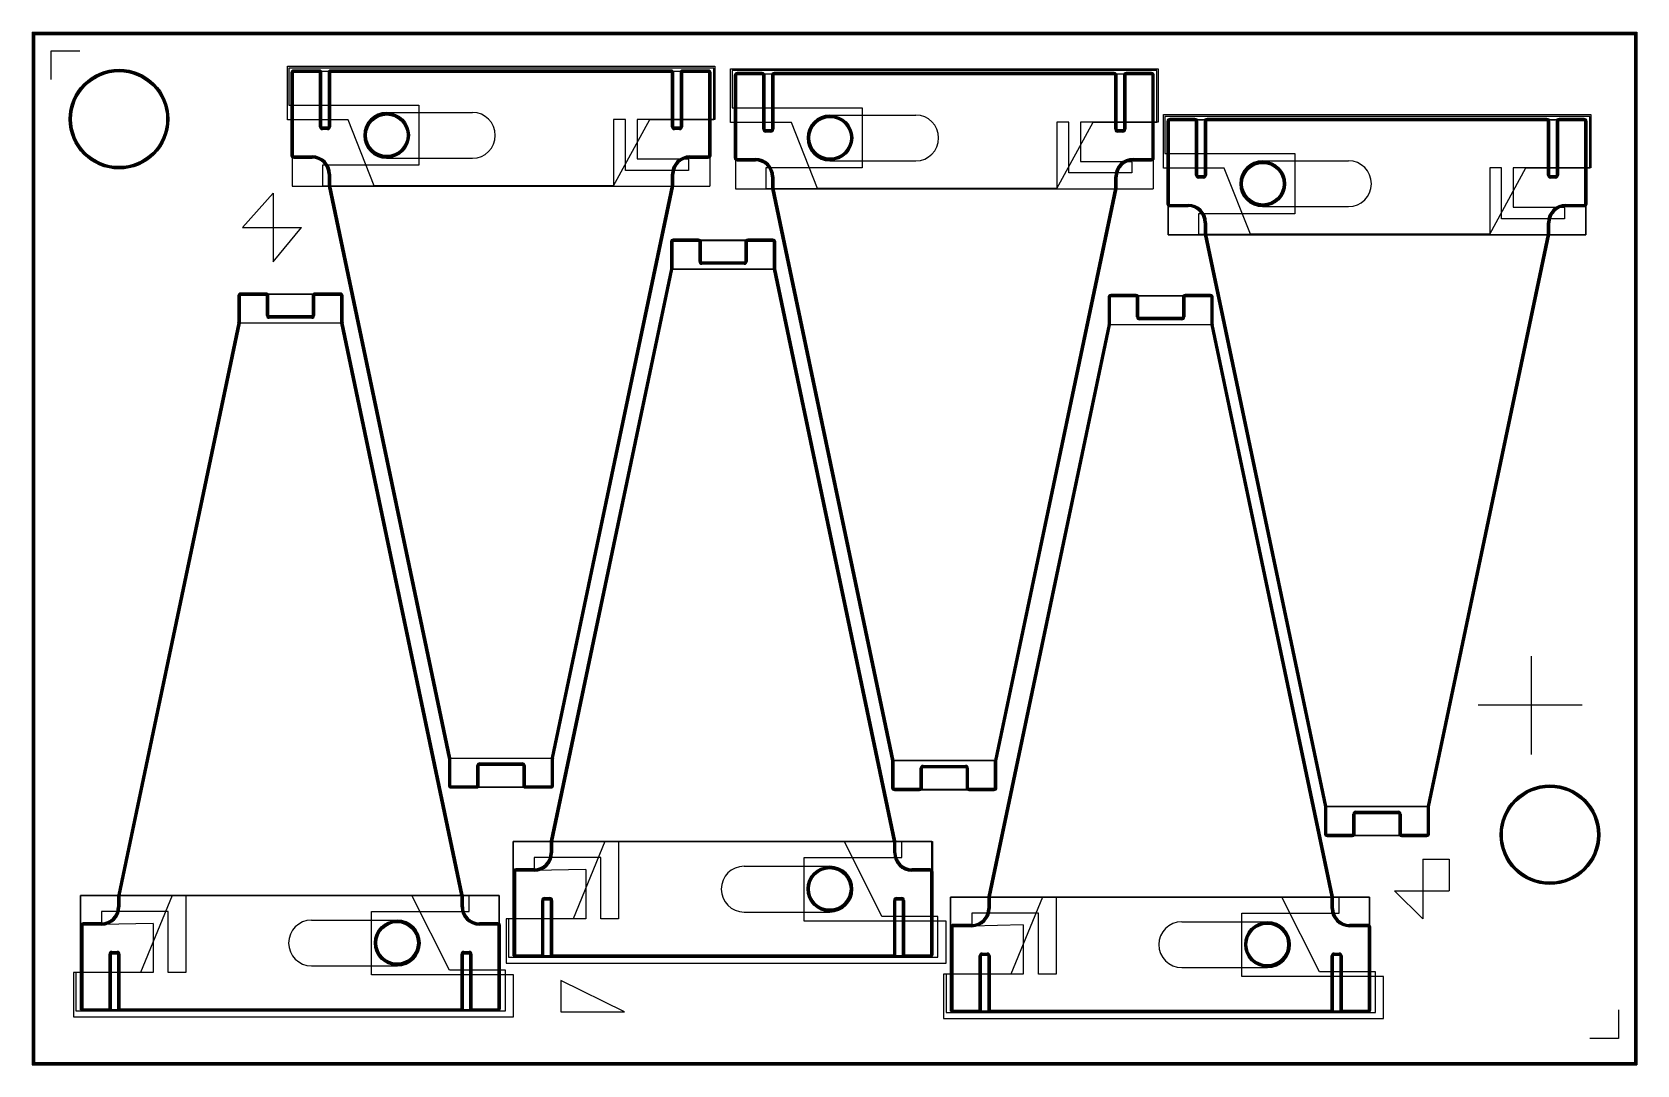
# Model space of a CAD drawing. Header units: millimetres. Extents: x 155.1 to 183.1, y 181.7 to 199.7.
import ezdxf

# ---------------------------------------------------------------- set-up
doc = ezdxf.new("R2010")
doc.units = ezdxf.units.MM
for name, color, linetype in [('CARBON', 5, 'Continuous'), ('COPPER_A', 6, 'Continuous'), ('COPPER_B', 211, 'Continuous'), ('HOLES', 30, 'Continuous'), ('MARKERS', 1, 'Continuous'), ('OUTLINE', 17, 'Continuous'), ('PZT', 3, 'Continuous'), ('PZT_A', 100, 'Continuous'), ('PZT_RASTER', 116, 'Continuous'), ('PZT_RASTER_A', 190, 'Continuous'), ('PZT_RASTER_B', 190, 'Continuous'), ('PZT_RASTER_C', 190, 'Continuous'), ('PZT_RASTER_D', 190, 'Continuous'), ('PZT_RASTER_E', 190, 'Continuous'), ('PZT_RASTER_F', 190, 'Continuous')]:
    doc.layers.add(name, color=color, linetype=linetype)

msp = doc.modelspace()

# ---------------------------------------------------------------- linework, layer by layer
at = {"layer": 'CARBON'}
for p, q in [((161.299, 198.306), (162.799, 198.306)), ((169.045, 198.261), (170.545, 198.261)), ((161.299, 197.506), (162.799, 197.506)), ((169.045, 197.461), (170.545, 197.461)), ((176.606, 197.461), (178.106, 197.461)), ((176.606, 196.661), (178.106, 196.661)), ((167.546, 185.14), (169.046, 185.14)), ((167.546, 184.34), (169.046, 184.34)), ((159.987, 184.199), (161.487, 184.199)), ((175.192, 184.17), (176.692, 184.17)), ((159.987, 183.399), (161.487, 183.399)), ((175.192, 183.37), (176.692, 183.37))]:
    msp.add_line(p, q, dxfattribs=at)
for centre, start, end in [((161.299, 197.906), 90, 270), ((162.799, 197.906), 270, 90), ((169.045, 197.861), 90, 270), ((170.545, 197.861), 270, 90), ((176.606, 197.061), 90, 270), ((178.106, 197.061), 270, 90), ((167.546, 184.74), 90, 270), ((169.046, 184.74), 270, 90), ((159.987, 183.799), 90, 270), ((161.487, 183.799), 270, 90), ((175.192, 183.77), 90, 270), ((176.692, 183.77), 270, 90)]:
    msp.add_arc(centre, 0.4, start, end, dxfattribs=at)
at = {"layer": 'COPPER_A'}
for p, q in [((167.014, 199.082), (159.591, 199.082)), ((159.591, 199.082), (159.591, 198.434)), ((167.014, 198.183), (167.014, 199.082)), ((174.76, 199.037), (167.336, 199.037)), ((167.336, 199.037), (167.336, 198.389)), ((174.76, 198.138), (174.76, 199.037)), ((159.591, 198.434), (161.863, 198.434)), ((161.863, 198.434), (161.863, 197.384)), ((167.336, 198.389), (169.609, 198.389)), ((169.609, 198.389), (169.609, 197.339)), ((165.266, 197.024), (165.899, 198.183)), ((165.899, 198.183), (167.014, 198.183)), ((173.012, 196.979), (173.644, 198.138)), ((173.644, 198.138), (174.76, 198.138)), ((182.32, 198.237), (174.897, 198.237)), ((174.897, 198.237), (174.897, 197.588)), ((182.32, 197.338), (182.32, 198.237)), ((174.897, 197.588), (177.17, 197.588)), ((177.17, 197.588), (177.17, 196.538)), ((161.863, 197.384), (160.179, 197.384)), ((160.179, 197.384), (160.179, 197.024)), ((169.609, 197.339), (167.925, 197.339)), ((167.925, 197.339), (167.925, 196.979)), ((180.573, 196.179), (181.205, 197.338)), ((181.205, 197.338), (182.32, 197.338)), ((160.179, 197.024), (165.266, 197.024)), ((167.925, 196.979), (173.012, 196.979)), ((177.17, 196.538), (175.485, 196.538)), ((175.485, 196.538), (175.485, 196.179)), ((166.277, 196.08), (168.076, 196.08)), ((166.277, 196.08), (166.277, 195.575)), ((168.076, 196.08), (168.076, 195.575)), ((175.485, 196.179), (180.573, 196.179)), ((166.277, 195.575), (168.076, 195.575)), ((158.718, 195.139), (160.517, 195.139)), ((158.718, 195.139), (158.718, 194.633)), ((160.517, 195.139), (160.517, 194.633)), ((173.923, 195.11), (175.722, 195.11)), ((173.923, 195.11), (173.923, 194.605)), ((175.722, 195.11), (175.722, 194.605)), ((158.718, 194.633), (160.517, 194.633)), ((173.923, 194.605), (175.722, 194.605)), ((162.397, 187.03), (164.196, 187.03)), ((162.397, 187.03), (162.397, 186.528)), ((164.196, 187.03), (164.196, 186.528)), ((170.143, 186.985), (171.942, 186.985)), ((170.143, 186.985), (170.143, 186.484)), ((171.942, 186.985), (171.942, 186.484)), ((162.397, 186.528), (164.196, 186.528)), ((170.143, 186.484), (171.942, 186.484)), ((177.703, 186.184), (179.502, 186.184)), ((177.703, 186.184), (177.703, 185.683)), ((179.502, 186.184), (179.502, 185.683)), ((177.703, 185.683), (179.502, 185.683)), ((165.113, 185.571), (164.558, 184.223)), ((170.299, 185.571), (165.113, 185.571)), ((170.299, 185.292), (170.299, 185.571)), ((168.596, 184.183), (168.596, 185.292)), ((168.596, 185.292), (170.299, 185.292)), ((157.554, 184.629), (156.999, 183.281)), ((162.74, 184.629), (157.554, 184.629)), ((162.74, 184.35), (162.74, 184.629)), ((172.759, 184.601), (172.204, 183.253)), ((177.944, 184.601), (172.759, 184.601)), ((177.944, 184.322), (177.944, 184.601)), ((161.037, 183.241), (161.037, 184.35)), ((161.037, 184.35), (162.74, 184.35)), ((164.558, 184.223), (163.386, 184.223)), ((163.386, 184.223), (163.386, 183.449)), ((176.242, 183.213), (176.242, 184.322)), ((176.242, 184.322), (177.944, 184.322)), ((171.074, 184.183), (168.596, 184.183)), ((171.074, 183.449), (171.074, 184.183)), ((163.386, 183.449), (171.074, 183.449)), ((156.999, 183.281), (155.827, 183.281)), ((155.827, 183.281), (155.827, 182.508)), ((163.515, 183.241), (161.037, 183.241)), ((163.515, 182.508), (163.515, 183.241)), ((172.204, 183.253), (171.032, 183.253)), ((171.032, 183.253), (171.032, 182.479)), ((178.719, 183.213), (176.242, 183.213)), ((178.719, 182.479), (178.719, 183.213)), ((155.827, 182.508), (163.515, 182.508)), ((171.032, 182.479), (178.719, 182.479))]:
    msp.add_line(p, q, dxfattribs=at)
for centre, radius in [((161.299, 197.906), 0.379), ((169.045, 197.861), 0.379), ((176.606, 197.061), 0.379), ((169.046, 184.74), 0.396), ((161.487, 183.799), 0.396), ((176.692, 183.77), 0.396)]:
    msp.add_circle(centre, radius, dxfattribs=at)
at = {"layer": 'COPPER_B'}
for p, q in [((159.565, 198.177), (159.565, 199.115)), ((159.565, 199.115), (167.035, 199.115)), ((167.035, 199.115), (167.035, 198.183)), ((167.31, 198.132), (167.31, 199.07)), ((167.31, 199.07), (174.781, 199.07)), ((174.781, 199.07), (174.781, 198.138)), ((174.871, 197.332), (174.871, 198.269)), ((174.871, 198.269), (182.341, 198.269)), ((182.341, 198.269), (182.341, 197.338)), ((160.628, 198.177), (159.565, 198.177)), ((161.084, 197.024), (160.628, 198.177)), ((165.474, 198.183), (165.266, 198.183)), ((165.266, 198.183), (165.266, 197.024)), ((165.474, 197.295), (165.474, 198.183)), ((167.035, 198.183), (165.678, 198.183)), ((165.678, 198.183), (165.678, 197.496)), ((168.374, 198.132), (167.31, 198.132)), ((168.83, 196.979), (168.374, 198.132)), ((173.22, 198.138), (173.012, 198.138)), ((173.012, 198.138), (173.012, 196.979)), ((173.22, 197.25), (173.22, 198.138)), ((174.781, 198.138), (173.424, 198.138)), ((173.424, 198.138), (173.424, 197.451)), ((165.678, 197.496), (166.574, 197.496)), ((166.574, 197.496), (166.574, 197.295)), ((173.424, 197.451), (174.319, 197.451)), ((174.319, 197.451), (174.319, 197.25)), ((166.574, 197.295), (165.474, 197.295)), ((174.319, 197.25), (173.22, 197.25)), ((175.935, 197.332), (174.871, 197.332)), ((176.391, 196.179), (175.935, 197.332)), ((180.78, 197.338), (180.573, 197.338)), ((180.573, 197.338), (180.573, 196.179)), ((180.78, 196.45), (180.78, 197.338)), ((182.341, 197.338), (180.985, 197.338)), ((180.985, 197.338), (180.985, 196.651)), ((165.266, 197.024), (161.084, 197.024)), ((173.012, 196.979), (168.83, 196.979)), ((180.985, 196.651), (181.88, 196.651)), ((181.88, 196.651), (181.88, 196.45)), ((181.88, 196.45), (180.78, 196.45)), ((166.278, 196.076), (168.076, 196.076)), ((166.278, 196.076), (166.278, 195.575)), ((168.076, 196.076), (168.076, 195.575)), ((180.573, 196.179), (176.391, 196.179)), ((166.278, 195.575), (168.076, 195.575)), ((158.719, 195.134), (160.517, 195.134)), ((158.719, 195.134), (158.719, 194.633)), ((160.517, 195.134), (160.517, 194.633)), ((173.924, 195.106), (175.722, 195.106)), ((173.924, 195.106), (173.924, 194.605)), ((175.722, 195.106), (175.722, 194.605)), ((158.719, 194.633), (160.517, 194.633)), ((173.924, 194.605), (175.722, 194.605)), ((162.397, 187.03), (164.196, 187.03)), ((162.397, 187.03), (162.397, 186.528)), ((164.196, 187.03), (164.196, 186.528)), ((170.143, 186.985), (171.942, 186.985)), ((170.143, 186.985), (170.143, 186.484)), ((171.942, 186.985), (171.942, 186.484)), ((162.397, 186.528), (164.196, 186.528)), ((170.143, 186.484), (171.942, 186.484)), ((177.703, 186.184), (179.502, 186.184)), ((177.703, 186.184), (177.703, 185.683)), ((179.502, 186.184), (179.502, 185.683)), ((177.703, 185.683), (179.502, 185.683)), ((169.297, 185.571), (165.352, 185.571)), ((165.352, 185.571), (165.352, 184.223)), ((169.955, 184.264), (169.297, 185.571)), ((165.041, 185.292), (163.879, 185.292)), ((163.879, 185.292), (163.879, 185.064)), ((164.778, 185.084), (163.879, 185.064)), ((164.778, 185.084), (164.778, 184.223)), ((165.041, 184.223), (165.041, 185.292)), ((161.738, 184.629), (157.793, 184.629)), ((157.793, 184.629), (157.793, 183.281)), ((162.396, 183.323), (161.738, 184.629)), ((176.943, 184.601), (172.997, 184.601)), ((172.997, 184.601), (172.997, 183.253)), ((177.601, 183.294), (176.943, 184.601)), ((157.482, 184.35), (156.32, 184.35)), ((156.32, 184.35), (156.32, 184.122)), ((157.482, 183.281), (157.482, 184.35)), ((164.778, 184.223), (163.431, 184.223)), ((163.431, 184.223), (163.431, 183.554)), ((165.352, 184.223), (165.041, 184.223)), ((170.933, 184.264), (169.955, 184.264)), ((170.933, 183.554), (170.933, 184.264)), ((172.687, 184.322), (171.524, 184.322)), ((171.524, 184.322), (171.524, 184.094)), ((172.687, 183.253), (172.687, 184.322)), ((157.219, 184.142), (156.32, 184.122)), ((157.219, 184.142), (157.219, 183.281)), ((172.424, 184.114), (171.524, 184.094)), ((172.424, 184.114), (172.424, 183.253)), ((163.431, 183.554), (170.933, 183.554)), ((157.219, 183.281), (155.872, 183.281)), ((155.872, 183.281), (155.872, 182.612)), ((157.793, 183.281), (157.482, 183.281)), ((163.374, 183.323), (162.396, 183.323)), ((163.374, 182.612), (163.374, 183.323)), ((172.424, 183.253), (171.077, 183.253)), ((171.077, 183.253), (171.077, 182.584)), ((172.997, 183.253), (172.687, 183.253)), ((178.579, 183.294), (177.601, 183.294)), ((178.579, 182.584), (178.579, 183.294)), ((155.872, 182.612), (163.374, 182.612)), ((171.077, 182.584), (178.579, 182.584))]:
    msp.add_line(p, q, dxfattribs=at)
at = {"layer": 'HOLES'}
for centre, radius in [((156.625, 198.19), 0.87), ((156.625, 198.19), 0.86), ((156.625, 198.19), 0.85), ((156.625, 198.19), 0.84), ((156.625, 198.19), 0.83), ((181.625, 185.69), 0.87), ((181.625, 185.69), 0.86), ((181.625, 185.69), 0.85), ((181.625, 185.69), 0.84), ((181.625, 185.69), 0.83)]:
    msp.add_circle(centre, radius, dxfattribs=at)
at = {"layer": 'MARKERS'}
for p, q in [((155.439, 198.88), (155.439, 199.38)), ((155.439, 199.38), (155.939, 199.38)), ((159.315, 196.894), (158.779, 196.295)), ((159.315, 196.894), (159.315, 195.696)), ((158.779, 196.295), (159.811, 196.295)), ((159.315, 195.696), (159.811, 196.295)), ((181.298, 188.812), (181.298, 187.092)), ((182.188, 187.952), (180.373, 187.952)), ((179.403, 185.262), (179.403, 184.221)), ((179.403, 185.262), (179.863, 185.262)), ((179.863, 185.262), (179.863, 184.713)), ((179.403, 184.221), (178.911, 184.713)), ((178.911, 184.713), (179.863, 184.713)), ((164.342, 183.143), (164.342, 182.596)), ((165.454, 182.596), (164.342, 183.143)), ((164.342, 182.596), (165.454, 182.596)), ((182.821, 182.631), (182.821, 182.131)), ((182.821, 182.131), (182.321, 182.131))]:
    msp.add_line(p, q, dxfattribs=at)
at = {"layer": 'OUTLINE'}
for p, q in [((155.105, 199.71), (155.105, 181.67)), ((155.105, 199.71), (183.145, 199.71)), ((155.115, 199.7), (155.115, 181.68)), ((155.115, 199.7), (183.135, 199.7)), ((155.125, 199.69), (183.125, 199.69)), ((155.125, 199.69), (155.125, 181.69)), ((155.135, 199.68), (155.135, 181.7)), ((155.135, 199.68), (183.115, 199.68)), ((155.145, 199.67), (155.145, 181.71)), ((155.145, 199.67), (183.105, 199.67)), ((183.105, 199.67), (183.105, 181.71)), ((183.115, 199.68), (183.115, 181.7)), ((183.125, 199.69), (183.125, 181.69)), ((183.135, 199.7), (183.135, 181.68)), ((183.145, 199.71), (183.145, 181.67)), ((155.135, 181.7), (183.115, 181.7)), ((155.145, 181.71), (183.105, 181.71)), ((155.105, 181.67), (183.145, 181.67)), ((155.115, 181.68), (183.135, 181.68)), ((155.125, 181.69), (183.125, 181.69))]:
    msp.add_line(p, q, dxfattribs=at)
at = {"layer": 'PZT'}
for p, q in [((159.628, 198.997), (159.628, 197.557)), ((159.638, 198.997), (159.638, 197.557)), ((159.658, 198.997), (159.658, 197.557)), ((159.668, 198.997), (159.668, 197.557)), ((160.118, 199.047), (159.678, 199.047)), ((160.118, 199.037), (159.678, 199.037)), ((160.118, 199.017), (159.678, 199.017)), ((160.118, 199.007), (159.678, 199.007)), ((160.128, 198.057), (160.128, 198.997)), ((160.138, 198.057), (160.138, 198.997)), ((160.158, 198.057), (160.158, 198.997)), ((160.168, 198.057), (160.168, 198.997)), ((160.278, 198.997), (160.278, 198.057)), ((160.288, 198.997), (160.288, 198.057)), ((160.308, 198.997), (160.308, 198.057)), ((160.318, 198.997), (160.318, 198.057)), ((166.268, 199.047), (160.328, 199.047)), ((166.268, 199.037), (160.328, 199.037)), ((166.268, 199.017), (160.328, 199.017)), ((166.268, 199.007), (160.328, 199.007)), ((166.278, 198.057), (166.278, 198.997)), ((166.288, 198.057), (166.288, 198.997)), ((166.308, 198.057), (166.308, 198.997)), ((166.318, 198.057), (166.318, 198.997)), ((166.428, 198.997), (166.428, 198.057)), ((166.438, 198.997), (166.438, 198.057)), ((166.458, 198.997), (166.458, 198.057)), ((166.468, 198.997), (166.468, 198.057)), ((166.918, 199.047), (166.478, 199.047)), ((166.918, 199.037), (166.478, 199.037)), ((166.918, 199.017), (166.478, 199.017)), ((166.918, 199.007), (166.478, 199.007)), ((166.928, 197.557), (166.928, 198.997)), ((166.938, 197.557), (166.938, 198.997)), ((166.958, 197.557), (166.958, 198.997)), ((166.968, 197.557), (166.968, 198.997)), ((167.373, 198.952), (167.373, 197.512)), ((167.383, 198.952), (167.383, 197.512)), ((167.403, 198.952), (167.403, 197.512)), ((167.413, 198.952), (167.413, 197.512)), ((167.863, 199.002), (167.423, 199.002)), ((167.863, 198.992), (167.423, 198.992)), ((167.863, 198.972), (167.423, 198.972)), ((167.863, 198.962), (167.423, 198.962)), ((167.873, 198.012), (167.873, 198.952)), ((167.883, 198.012), (167.883, 198.952)), ((167.903, 198.012), (167.903, 198.952)), ((167.913, 198.012), (167.913, 198.952)), ((168.023, 198.952), (168.023, 198.012)), ((168.033, 198.952), (168.033, 198.012)), ((168.053, 198.952), (168.053, 198.012)), ((168.063, 198.952), (168.063, 198.012)), ((174.013, 199.002), (168.073, 199.002)), ((174.013, 198.992), (168.073, 198.992)), ((174.013, 198.972), (168.073, 198.972)), ((174.013, 198.962), (168.073, 198.962)), ((174.023, 198.012), (174.023, 198.952)), ((174.033, 198.012), (174.033, 198.952)), ((174.053, 198.012), (174.053, 198.952)), ((174.063, 198.012), (174.063, 198.952)), ((174.173, 198.952), (174.173, 198.012)), ((174.183, 198.952), (174.183, 198.012)), ((174.203, 198.952), (174.203, 198.012)), ((174.213, 198.952), (174.213, 198.012)), ((174.663, 199.002), (174.223, 199.002)), ((174.663, 198.992), (174.223, 198.992)), ((174.663, 198.972), (174.223, 198.972)), ((174.663, 198.962), (174.223, 198.962)), ((174.673, 197.512), (174.673, 198.952)), ((174.683, 197.512), (174.683, 198.952)), ((174.703, 197.512), (174.703, 198.952)), ((174.713, 197.512), (174.713, 198.952)), ((160.268, 198.047), (160.178, 198.047)), ((160.268, 198.037), (160.178, 198.037)), ((160.268, 198.017), (160.178, 198.017)), ((160.268, 198.007), (160.178, 198.007)), ((166.418, 198.047), (166.328, 198.047)), ((166.418, 198.037), (166.328, 198.037)), ((166.418, 198.017), (166.328, 198.017)), ((166.418, 198.007), (166.328, 198.007)), ((168.013, 198.002), (167.923, 198.002)), ((168.013, 197.992), (167.923, 197.992)), ((168.013, 197.972), (167.923, 197.972)), ((174.163, 198.002), (174.073, 198.002)), ((174.163, 197.992), (174.073, 197.992)), ((174.163, 197.972), (174.073, 197.972)), ((174.934, 198.151), (174.934, 196.711)), ((174.944, 198.151), (174.944, 196.711)), ((174.964, 198.151), (174.964, 196.711)), ((174.974, 198.151), (174.974, 196.711)), ((175.424, 198.201), (174.984, 198.201)), ((175.424, 198.191), (174.984, 198.191)), ((175.424, 198.171), (174.984, 198.171)), ((175.424, 198.161), (174.984, 198.161)), ((175.434, 197.211), (175.434, 198.151)), ((175.444, 197.211), (175.444, 198.151)), ((175.464, 197.211), (175.464, 198.151)), ((175.474, 197.211), (175.474, 198.151)), ((175.584, 198.151), (175.584, 197.211)), ((175.594, 198.151), (175.594, 197.211)), ((175.614, 198.151), (175.614, 197.211)), ((175.624, 198.151), (175.624, 197.211)), ((181.574, 198.201), (175.634, 198.201)), ((181.574, 198.191), (175.634, 198.191)), ((181.574, 198.171), (175.634, 198.171)), ((181.574, 198.161), (175.634, 198.161)), ((181.584, 197.211), (181.584, 198.151)), ((181.594, 197.211), (181.594, 198.151)), ((181.614, 197.211), (181.614, 198.151)), ((181.624, 197.211), (181.624, 198.151)), ((181.734, 198.151), (181.734, 197.211)), ((181.744, 198.151), (181.744, 197.211)), ((181.764, 198.151), (181.764, 197.211)), ((181.774, 198.151), (181.774, 197.211)), ((182.224, 198.201), (181.784, 198.201)), ((182.224, 198.191), (181.784, 198.191)), ((182.224, 198.171), (181.784, 198.171)), ((182.224, 198.161), (181.784, 198.161)), ((182.234, 196.711), (182.234, 198.151)), ((182.244, 196.711), (182.244, 198.151)), ((182.264, 196.711), (182.264, 198.151)), ((182.274, 196.711), (182.274, 198.151)), ((168.013, 197.962), (167.923, 197.962)), ((174.163, 197.962), (174.073, 197.962)), ((159.678, 197.547), (159.998, 197.547)), ((159.678, 197.537), (159.998, 197.537)), ((159.678, 197.517), (159.998, 197.517)), ((159.678, 197.507), (159.998, 197.507)), ((166.598, 197.547), (166.918, 197.547)), ((166.598, 197.537), (166.918, 197.537)), ((166.598, 197.517), (166.918, 197.517)), ((166.598, 197.507), (166.918, 197.507)), ((167.423, 197.502), (167.743, 197.502)), ((167.423, 197.492), (167.743, 197.492)), ((167.423, 197.472), (167.743, 197.472)), ((167.423, 197.462), (167.743, 197.462)), ((174.343, 197.502), (174.663, 197.502)), ((174.343, 197.492), (174.663, 197.492)), ((174.343, 197.472), (174.663, 197.472)), ((174.343, 197.462), (174.663, 197.462)), ((160.278, 197.227), (160.278, 197.03)), ((160.288, 197.227), (160.288, 197.03)), ((160.308, 197.227), (160.308, 197.03)), ((160.318, 197.227), (160.318, 197.03)), ((166.278, 197.03), (166.278, 197.227)), ((166.288, 197.03), (166.288, 197.227)), ((166.308, 197.03), (166.308, 197.227)), ((166.318, 197.03), (166.318, 197.227)), ((168.023, 197.182), (168.023, 196.985)), ((168.033, 197.182), (168.033, 196.985)), ((168.053, 197.182), (168.053, 196.985)), ((168.063, 197.182), (168.063, 196.985)), ((174.023, 196.985), (174.023, 197.182)), ((174.033, 196.985), (174.033, 197.182)), ((174.053, 196.985), (174.053, 197.182)), ((174.063, 196.985), (174.063, 197.182)), ((175.574, 197.201), (175.484, 197.201)), ((175.574, 197.191), (175.484, 197.191)), ((175.574, 197.171), (175.484, 197.171)), ((175.574, 197.161), (175.484, 197.161)), ((181.724, 197.201), (181.634, 197.201)), ((181.724, 197.191), (181.634, 197.191)), ((181.724, 197.171), (181.634, 197.171)), ((181.724, 197.161), (181.634, 197.161)), ((160.279, 197.02), (162.377, 187.026)), ((160.289, 197.022), (162.387, 187.028)), ((160.308, 197.026), (162.407, 187.032)), ((160.318, 197.028), (162.417, 187.034)), ((164.179, 187.034), (166.277, 197.028)), ((164.189, 187.032), (166.287, 197.026)), ((164.208, 187.028), (166.307, 197.022)), ((164.218, 187.026), (166.317, 197.02)), ((168.024, 196.975), (170.123, 186.981)), ((168.034, 196.977), (170.133, 186.983)), ((168.054, 196.981), (170.152, 186.987)), ((168.064, 196.983), (170.162, 186.989)), ((171.924, 186.989), (174.023, 196.983)), ((171.934, 186.987), (174.033, 196.981)), ((171.954, 186.983), (174.052, 196.977)), ((171.964, 186.981), (174.062, 196.975)), ((174.984, 196.701), (175.304, 196.701)), ((174.984, 196.691), (175.304, 196.691)), ((174.984, 196.671), (175.304, 196.671)), ((174.984, 196.661), (175.304, 196.661)), ((181.904, 196.701), (182.224, 196.701)), ((181.904, 196.691), (182.224, 196.691)), ((181.904, 196.671), (182.224, 196.671)), ((181.904, 196.661), (182.224, 196.661)), ((175.584, 196.381), (175.584, 196.184)), ((175.594, 196.381), (175.594, 196.184)), ((175.614, 196.381), (175.614, 196.184)), ((175.624, 196.381), (175.624, 196.184)), ((181.584, 196.184), (181.584, 196.381)), ((181.594, 196.184), (181.594, 196.381)), ((181.614, 196.184), (181.614, 196.381)), ((181.624, 196.184), (181.624, 196.381)), ((166.259, 196.044), (166.259, 195.577)), ((166.269, 196.044), (166.269, 195.577)), ((166.289, 196.044), (166.289, 195.577)), ((166.299, 196.044), (166.299, 195.577)), ((166.749, 196.094), (166.309, 196.094)), ((166.749, 196.084), (166.309, 196.084)), ((166.749, 196.064), (166.309, 196.064)), ((166.749, 196.054), (166.309, 196.054)), ((166.759, 195.704), (166.759, 196.044)), ((166.769, 195.704), (166.769, 196.044)), ((166.789, 195.704), (166.789, 196.044)), ((166.799, 195.704), (166.799, 196.044)), ((167.559, 196.044), (167.559, 195.704)), ((167.569, 196.044), (167.569, 195.704)), ((167.589, 196.044), (167.589, 195.704)), ((167.599, 196.044), (167.599, 195.704)), ((168.049, 196.094), (167.609, 196.094)), ((168.049, 196.084), (167.609, 196.084)), ((168.049, 196.064), (167.609, 196.064)), ((168.049, 196.054), (167.609, 196.054)), ((168.059, 195.577), (168.059, 196.044)), ((168.069, 195.577), (168.069, 196.044)), ((168.089, 195.577), (168.089, 196.044)), ((168.099, 195.577), (168.099, 196.044)), ((175.585, 196.174), (177.684, 186.18)), ((175.595, 196.176), (177.694, 186.182)), ((175.614, 196.18), (177.713, 186.186)), ((175.624, 196.182), (177.723, 186.188)), ((179.485, 186.188), (181.584, 196.182)), ((179.495, 186.186), (181.594, 196.18)), ((179.514, 186.182), (181.613, 196.176)), ((179.524, 186.18), (181.623, 196.174)), ((166.258, 195.575), (164.16, 185.581)), ((166.268, 195.573), (164.169, 185.579)), ((166.288, 195.569), (164.189, 185.575)), ((166.297, 195.567), (164.199, 185.573)), ((167.549, 195.694), (166.809, 195.694)), ((167.549, 195.684), (166.809, 195.684)), ((167.549, 195.664), (166.809, 195.664)), ((167.549, 195.654), (166.809, 195.654)), ((170.158, 185.573), (168.06, 195.567)), ((170.168, 185.575), (168.069, 195.569)), ((170.188, 185.579), (168.089, 195.573)), ((170.197, 185.581), (168.099, 195.575)), ((158.7, 195.102), (158.7, 194.635)), ((158.71, 195.102), (158.71, 194.635)), ((158.73, 195.102), (158.73, 194.635)), ((158.74, 195.102), (158.74, 194.635)), ((159.19, 195.152), (158.75, 195.152)), ((159.19, 195.142), (158.75, 195.142)), ((159.19, 195.122), (158.75, 195.122)), ((159.19, 195.112), (158.75, 195.112)), ((159.2, 194.762), (159.2, 195.102)), ((159.21, 194.762), (159.21, 195.102)), ((159.23, 194.762), (159.23, 195.102)), ((159.24, 194.762), (159.24, 195.102)), ((160, 195.102), (160, 194.762)), ((160.01, 195.102), (160.01, 194.762)), ((160.03, 195.102), (160.03, 194.762)), ((160.04, 195.102), (160.04, 194.762)), ((160.49, 195.152), (160.05, 195.152)), ((160.49, 195.142), (160.05, 195.142)), ((160.49, 195.122), (160.05, 195.122)), ((160.49, 195.112), (160.05, 195.112)), ((160.5, 194.635), (160.5, 195.102)), ((160.51, 194.635), (160.51, 195.102)), ((160.53, 194.635), (160.53, 195.102)), ((160.54, 194.635), (160.54, 195.102)), ((173.904, 195.074), (173.904, 194.607)), ((173.914, 195.074), (173.914, 194.607)), ((173.934, 195.074), (173.934, 194.607)), ((173.944, 195.074), (173.944, 194.607)), ((174.394, 195.124), (173.954, 195.124)), ((174.394, 195.114), (173.954, 195.114)), ((174.394, 195.094), (173.954, 195.094)), ((174.394, 195.084), (173.954, 195.084)), ((174.404, 194.734), (174.404, 195.074)), ((174.414, 194.734), (174.414, 195.074)), ((174.434, 194.734), (174.434, 195.074)), ((174.444, 194.734), (174.444, 195.074)), ((175.204, 195.074), (175.204, 194.734)), ((175.214, 195.074), (175.214, 194.734)), ((175.234, 195.074), (175.234, 194.734)), ((175.244, 195.074), (175.244, 194.734)), ((175.694, 195.124), (175.254, 195.124)), ((175.694, 195.114), (175.254, 195.114)), ((175.694, 195.094), (175.254, 195.094)), ((175.694, 195.084), (175.254, 195.084)), ((175.704, 194.607), (175.704, 195.074)), ((175.714, 194.607), (175.714, 195.074)), ((175.734, 194.607), (175.734, 195.074)), ((175.744, 194.607), (175.744, 195.074)), ((158.699, 194.633), (156.601, 184.639)), ((158.709, 194.631), (156.61, 184.637)), ((158.729, 194.627), (156.63, 184.633)), ((158.738, 194.625), (156.64, 184.631)), ((159.99, 194.752), (159.25, 194.752)), ((159.99, 194.742), (159.25, 194.742)), ((159.99, 194.722), (159.25, 194.722)), ((159.99, 194.712), (159.25, 194.712)), ((162.599, 184.631), (160.501, 194.625)), ((162.609, 184.633), (160.51, 194.627)), ((162.629, 184.637), (160.53, 194.631)), ((162.638, 184.639), (160.54, 194.633)), ((173.904, 194.605), (171.805, 184.611)), ((173.914, 194.603), (171.815, 184.609)), ((173.933, 194.599), (171.835, 184.605)), ((175.194, 194.724), (174.454, 194.724)), ((175.194, 194.714), (174.454, 194.714)), ((175.194, 194.694), (174.454, 194.694)), ((175.194, 194.684), (174.454, 194.684)), ((177.814, 184.605), (175.715, 194.599)), ((177.833, 184.609), (175.735, 194.603)), ((177.843, 184.611), (175.744, 194.605)), ((173.943, 194.597), (171.844, 184.603)), ((177.804, 184.603), (175.705, 194.597)), ((162.378, 187.024), (162.378, 186.557)), ((162.388, 187.024), (162.388, 186.557)), ((162.408, 187.024), (162.408, 186.557)), ((162.418, 187.024), (162.418, 186.557)), ((162.878, 186.557), (162.878, 186.897)), ((162.888, 186.557), (162.888, 186.897)), ((162.908, 186.557), (162.908, 186.897)), ((162.918, 186.557), (162.918, 186.897)), ((162.928, 186.947), (163.668, 186.947)), ((162.928, 186.937), (163.668, 186.937)), ((162.928, 186.917), (163.668, 186.917)), ((162.928, 186.907), (163.668, 186.907)), ((163.678, 186.897), (163.678, 186.557)), ((163.688, 186.897), (163.688, 186.557)), ((163.708, 186.897), (163.708, 186.557)), ((163.718, 186.897), (163.718, 186.557)), ((164.178, 186.557), (164.178, 187.024)), ((164.188, 186.557), (164.188, 187.024)), ((164.208, 186.557), (164.208, 187.024)), ((164.218, 186.557), (164.218, 187.024)), ((170.123, 186.979), (170.123, 186.512)), ((170.133, 186.979), (170.133, 186.512)), ((170.153, 186.979), (170.153, 186.512)), ((170.163, 186.979), (170.163, 186.512)), ((170.623, 186.512), (170.623, 186.852)), ((170.633, 186.512), (170.633, 186.852)), ((170.653, 186.512), (170.653, 186.852)), ((170.663, 186.512), (170.663, 186.852)), ((170.673, 186.902), (171.413, 186.902)), ((170.673, 186.892), (171.413, 186.892)), ((170.673, 186.872), (171.413, 186.872)), ((170.673, 186.862), (171.413, 186.862)), ((171.423, 186.852), (171.423, 186.512)), ((171.433, 186.852), (171.433, 186.512)), ((171.453, 186.852), (171.453, 186.512)), ((171.463, 186.852), (171.463, 186.512)), ((171.923, 186.512), (171.923, 186.979)), ((171.933, 186.512), (171.933, 186.979)), ((171.953, 186.512), (171.953, 186.979)), ((171.963, 186.512), (171.963, 186.979)), ((162.428, 186.547), (162.868, 186.547)), ((162.428, 186.537), (162.868, 186.537)), ((162.428, 186.517), (162.868, 186.517)), ((162.428, 186.507), (162.868, 186.507)), ((163.728, 186.547), (164.168, 186.547)), ((163.728, 186.537), (164.168, 186.537)), ((163.728, 186.517), (164.168, 186.517)), ((163.728, 186.507), (164.168, 186.507)), ((170.173, 186.502), (170.613, 186.502)), ((170.173, 186.492), (170.613, 186.492)), ((170.173, 186.472), (170.613, 186.472)), ((171.473, 186.502), (171.913, 186.502)), ((171.473, 186.492), (171.913, 186.492)), ((171.473, 186.472), (171.913, 186.472)), ((170.173, 186.462), (170.613, 186.462)), ((171.473, 186.462), (171.913, 186.462)), ((177.684, 186.178), (177.684, 185.711)), ((177.694, 186.178), (177.694, 185.711)), ((177.714, 186.178), (177.714, 185.711)), ((177.724, 186.178), (177.724, 185.711)), ((178.184, 185.711), (178.184, 186.051)), ((178.194, 185.711), (178.194, 186.051)), ((178.214, 185.711), (178.214, 186.051)), ((178.224, 185.711), (178.224, 186.051)), ((178.234, 186.101), (178.974, 186.101)), ((178.234, 186.091), (178.974, 186.091)), ((178.234, 186.071), (178.974, 186.071)), ((178.234, 186.061), (178.974, 186.061)), ((178.984, 186.051), (178.984, 185.711)), ((178.994, 186.051), (178.994, 185.711)), ((179.014, 186.051), (179.014, 185.711)), ((179.024, 186.051), (179.024, 185.711)), ((179.484, 185.711), (179.484, 186.178)), ((179.494, 185.711), (179.494, 186.178)), ((179.514, 185.711), (179.514, 186.178)), ((179.524, 185.711), (179.524, 186.178)), ((177.734, 185.701), (178.174, 185.701)), ((177.734, 185.691), (178.174, 185.691)), ((177.734, 185.671), (178.174, 185.671)), ((177.734, 185.661), (178.174, 185.661)), ((179.034, 185.701), (179.474, 185.701)), ((179.034, 185.691), (179.474, 185.691)), ((179.034, 185.671), (179.474, 185.671)), ((179.034, 185.661), (179.474, 185.661)), ((164.159, 185.571), (164.159, 185.374)), ((164.169, 185.571), (164.169, 185.374)), ((164.189, 185.571), (164.189, 185.374)), ((164.199, 185.571), (164.199, 185.374)), ((170.159, 185.374), (170.159, 185.571)), ((170.169, 185.374), (170.169, 185.571)), ((170.189, 185.374), (170.189, 185.571)), ((170.199, 185.374), (170.199, 185.571)), ((163.879, 185.094), (163.559, 185.094)), ((163.879, 185.084), (163.559, 185.084)), ((170.799, 185.094), (170.479, 185.094)), ((170.799, 185.084), (170.479, 185.084)), ((163.509, 185.044), (163.509, 183.604)), ((163.519, 185.044), (163.519, 183.604)), ((163.539, 185.044), (163.539, 183.604)), ((163.549, 185.044), (163.549, 183.604)), ((163.879, 185.064), (163.559, 185.064)), ((163.879, 185.054), (163.559, 185.054)), ((170.799, 185.064), (170.479, 185.064)), ((170.799, 185.054), (170.479, 185.054)), ((170.809, 183.604), (170.809, 185.044)), ((170.819, 183.604), (170.819, 185.044)), ((170.839, 183.604), (170.839, 185.044)), ((170.849, 183.604), (170.849, 185.044)), ((156.6, 184.629), (156.6, 184.432)), ((156.61, 184.629), (156.61, 184.432)), ((156.63, 184.629), (156.63, 184.432)), ((156.64, 184.629), (156.64, 184.432)), ((162.6, 184.432), (162.6, 184.629)), ((162.61, 184.432), (162.61, 184.629)), ((162.63, 184.432), (162.63, 184.629)), ((162.64, 184.432), (162.64, 184.629)), ((164.009, 183.604), (164.009, 184.544)), ((164.019, 183.604), (164.019, 184.544)), ((164.039, 183.604), (164.039, 184.544)), ((164.049, 183.604), (164.049, 184.544)), ((164.059, 184.594), (164.149, 184.594)), ((164.059, 184.584), (164.149, 184.584)), ((164.059, 184.564), (164.149, 184.564)), ((164.059, 184.554), (164.149, 184.554)), ((164.159, 184.544), (164.159, 183.604)), ((164.169, 184.544), (164.169, 183.604)), ((164.189, 184.544), (164.189, 183.604)), ((164.199, 184.544), (164.199, 183.604)), ((170.159, 183.604), (170.159, 184.544)), ((170.169, 183.604), (170.169, 184.544)), ((170.189, 183.604), (170.189, 184.544)), ((170.199, 183.604), (170.199, 184.544)), ((170.209, 184.594), (170.299, 184.594)), ((170.209, 184.584), (170.299, 184.584)), ((170.209, 184.564), (170.299, 184.564)), ((170.209, 184.554), (170.299, 184.554)), ((170.309, 184.544), (170.309, 183.604)), ((170.319, 184.544), (170.319, 183.604)), ((170.339, 184.544), (170.339, 183.604)), ((170.349, 184.544), (170.349, 183.604)), ((171.804, 184.601), (171.804, 184.404)), ((171.814, 184.601), (171.814, 184.404)), ((171.834, 184.601), (171.834, 184.404)), ((171.844, 184.601), (171.844, 184.404)), ((177.804, 184.404), (177.804, 184.601)), ((177.814, 184.404), (177.814, 184.601)), ((177.834, 184.404), (177.834, 184.601)), ((177.844, 184.404), (177.844, 184.601)), ((155.95, 184.102), (155.95, 182.662)), ((155.96, 184.102), (155.96, 182.662)), ((155.98, 184.102), (155.98, 182.662)), ((155.99, 184.102), (155.99, 182.662)), ((156.32, 184.152), (156, 184.152)), ((156.32, 184.142), (156, 184.142)), ((156.32, 184.122), (156, 184.122)), ((156.32, 184.112), (156, 184.112)), ((163.24, 184.152), (162.92, 184.152)), ((163.24, 184.142), (162.92, 184.142)), ((163.24, 184.122), (162.92, 184.122)), ((163.24, 184.112), (162.92, 184.112)), ((163.25, 182.662), (163.25, 184.102)), ((163.26, 182.662), (163.26, 184.102)), ((163.28, 182.662), (163.28, 184.102)), ((163.29, 182.662), (163.29, 184.102)), ((171.154, 184.074), (171.154, 182.634)), ((171.164, 184.074), (171.164, 182.634)), ((171.184, 184.074), (171.184, 182.634)), ((171.194, 184.074), (171.194, 182.634)), ((171.524, 184.124), (171.204, 184.124)), ((171.524, 184.114), (171.204, 184.114)), ((171.524, 184.094), (171.204, 184.094)), ((171.524, 184.084), (171.204, 184.084)), ((178.444, 184.124), (178.124, 184.124)), ((178.444, 184.114), (178.124, 184.114)), ((178.444, 184.094), (178.124, 184.094)), ((178.444, 184.084), (178.124, 184.084)), ((178.454, 182.634), (178.454, 184.074)), ((178.464, 182.634), (178.464, 184.074)), ((178.484, 182.634), (178.484, 184.074)), ((178.494, 182.634), (178.494, 184.074)), ((156.45, 182.662), (156.45, 183.602)), ((156.46, 182.662), (156.46, 183.602)), ((156.48, 182.662), (156.48, 183.602)), ((156.49, 182.662), (156.49, 183.602)), ((156.5, 183.652), (156.59, 183.652)), ((156.5, 183.642), (156.59, 183.642)), ((156.5, 183.622), (156.59, 183.622)), ((156.5, 183.612), (156.59, 183.612)), ((156.6, 183.602), (156.6, 182.662)), ((156.61, 183.602), (156.61, 182.662)), ((156.63, 183.602), (156.63, 182.662)), ((156.64, 183.602), (156.64, 182.662)), ((162.6, 182.662), (162.6, 183.602)), ((162.61, 182.662), (162.61, 183.602)), ((162.63, 182.662), (162.63, 183.602)), ((162.64, 182.662), (162.64, 183.602)), ((162.65, 183.652), (162.74, 183.652)), ((162.65, 183.642), (162.74, 183.642)), ((162.65, 183.622), (162.74, 183.622)), ((162.65, 183.612), (162.74, 183.612)), ((162.75, 183.602), (162.75, 182.662)), ((162.76, 183.602), (162.76, 182.662)), ((162.78, 183.602), (162.78, 182.662)), ((162.79, 183.602), (162.79, 182.662)), ((163.559, 183.594), (163.999, 183.594)), ((163.559, 183.584), (163.999, 183.584)), ((163.559, 183.564), (163.999, 183.564)), ((163.559, 183.554), (163.999, 183.554)), ((164.209, 183.594), (170.149, 183.594)), ((164.209, 183.584), (170.149, 183.584)), ((164.209, 183.564), (170.149, 183.564)), ((164.209, 183.554), (170.149, 183.554)), ((170.359, 183.594), (170.799, 183.594)), ((170.359, 183.584), (170.799, 183.584)), ((170.359, 183.564), (170.799, 183.564)), ((170.359, 183.554), (170.799, 183.554)), ((171.654, 182.634), (171.654, 183.574)), ((171.664, 182.634), (171.664, 183.574)), ((171.684, 182.634), (171.684, 183.574)), ((171.694, 182.634), (171.694, 183.574)), ((171.704, 183.624), (171.794, 183.624)), ((171.704, 183.614), (171.794, 183.614)), ((171.704, 183.594), (171.794, 183.594)), ((171.704, 183.584), (171.794, 183.584)), ((171.804, 183.574), (171.804, 182.634)), ((171.814, 183.574), (171.814, 182.634)), ((171.834, 183.574), (171.834, 182.634)), ((171.844, 183.574), (171.844, 182.634)), ((177.804, 182.634), (177.804, 183.574)), ((177.814, 182.634), (177.814, 183.574)), ((177.834, 182.634), (177.834, 183.574)), ((177.844, 182.634), (177.844, 183.574)), ((177.854, 183.624), (177.944, 183.624)), ((177.854, 183.614), (177.944, 183.614)), ((177.854, 183.594), (177.944, 183.594)), ((177.854, 183.584), (177.944, 183.584)), ((177.954, 183.574), (177.954, 182.634)), ((177.964, 183.574), (177.964, 182.634)), ((177.984, 183.574), (177.984, 182.634)), ((177.994, 183.574), (177.994, 182.634)), ((156, 182.652), (156.44, 182.652)), ((156, 182.642), (156.44, 182.642)), ((156, 182.622), (156.44, 182.622)), ((156, 182.612), (156.44, 182.612)), ((156.65, 182.652), (162.59, 182.652)), ((156.65, 182.642), (162.59, 182.642)), ((156.65, 182.622), (162.59, 182.622)), ((156.65, 182.612), (162.59, 182.612)), ((162.8, 182.652), (163.24, 182.652)), ((162.8, 182.642), (163.24, 182.642)), ((162.8, 182.622), (163.24, 182.622)), ((162.8, 182.612), (163.24, 182.612)), ((171.204, 182.624), (171.644, 182.624)), ((171.204, 182.614), (171.644, 182.614)), ((171.204, 182.594), (171.644, 182.594)), ((171.204, 182.584), (171.644, 182.584)), ((171.854, 182.624), (177.794, 182.624)), ((171.854, 182.614), (177.794, 182.614)), ((171.854, 182.594), (177.794, 182.594)), ((171.854, 182.584), (177.794, 182.584)), ((178.004, 182.624), (178.444, 182.624)), ((178.004, 182.614), (178.444, 182.614)), ((178.004, 182.594), (178.444, 182.594)), ((178.004, 182.584), (178.444, 182.584))]:
    msp.add_line(p, q, dxfattribs=at)
at = {"layer": 'PZT', "linetype": 'Continuous', "lineweight": 25}
for p, q in [((159.648, 197.557), (159.648, 198.997)), ((159.678, 199.027), (160.118, 199.027)), ((160.148, 198.997), (160.148, 198.057)), ((160.298, 198.057), (160.298, 198.997)), ((160.328, 199.027), (166.268, 199.027)), ((166.298, 198.997), (166.298, 198.057)), ((166.448, 198.057), (166.448, 198.997)), ((166.478, 199.027), (166.918, 199.027)), ((166.948, 198.997), (166.948, 197.557)), ((167.393, 197.512), (167.393, 198.952)), ((167.423, 198.982), (167.863, 198.982)), ((167.893, 198.952), (167.893, 198.012)), ((168.043, 198.012), (168.043, 198.952)), ((168.073, 198.982), (174.013, 198.982)), ((174.043, 198.952), (174.043, 198.012)), ((174.193, 198.012), (174.193, 198.952)), ((174.223, 198.982), (174.663, 198.982)), ((174.693, 198.952), (174.693, 197.512)), ((160.178, 198.027), (160.268, 198.027)), ((166.328, 198.027), (166.418, 198.027)), ((167.923, 197.982), (168.013, 197.982)), ((174.073, 197.982), (174.163, 197.982)), ((174.954, 196.711), (174.954, 198.151)), ((174.984, 198.181), (175.424, 198.181)), ((175.454, 198.151), (175.454, 197.211)), ((175.604, 197.211), (175.604, 198.151)), ((175.634, 198.181), (181.574, 198.181)), ((181.604, 198.151), (181.604, 197.211)), ((181.754, 197.211), (181.754, 198.151)), ((181.784, 198.181), (182.224, 198.181)), ((182.254, 198.151), (182.254, 196.711)), ((159.998, 197.527), (159.678, 197.527)), ((166.918, 197.527), (166.598, 197.527)), ((167.743, 197.482), (167.423, 197.482)), ((174.663, 197.482), (174.343, 197.482)), ((160.298, 197.03), (160.298, 197.227)), ((166.298, 197.227), (166.298, 197.03)), ((168.043, 196.985), (168.043, 197.182)), ((174.043, 197.182), (174.043, 196.985)), ((175.484, 197.181), (175.574, 197.181)), ((181.634, 197.181), (181.724, 197.181)), ((162.397, 187.03), (160.298, 197.024)), ((166.297, 197.024), (164.198, 187.03)), ((170.143, 186.985), (168.044, 196.979)), ((174.043, 196.979), (171.944, 186.985)), ((175.304, 196.681), (174.984, 196.681)), ((182.224, 196.681), (181.904, 196.681)), ((175.604, 196.184), (175.604, 196.381)), ((181.604, 196.381), (181.604, 196.184)), ((166.279, 196.044), (166.279, 195.577)), ((166.749, 196.074), (166.309, 196.074)), ((166.779, 195.704), (166.779, 196.044)), ((167.579, 196.044), (167.579, 195.704)), ((168.049, 196.074), (167.609, 196.074)), ((168.079, 195.577), (168.079, 196.044)), ((177.703, 186.184), (175.605, 196.178)), ((181.603, 196.178), (179.505, 186.184)), ((166.278, 195.571), (164.179, 185.577)), ((167.549, 195.674), (166.809, 195.674)), ((170.178, 185.577), (168.079, 195.571)), ((158.72, 195.102), (158.72, 194.635)), ((159.19, 195.132), (158.75, 195.132)), ((159.22, 194.762), (159.22, 195.102)), ((160.02, 195.102), (160.02, 194.762)), ((160.49, 195.132), (160.05, 195.132)), ((160.52, 194.635), (160.52, 195.102)), ((173.924, 195.074), (173.924, 194.607)), ((174.394, 195.104), (173.954, 195.104)), ((174.424, 194.734), (174.424, 195.074)), ((175.224, 195.074), (175.224, 194.734)), ((175.694, 195.104), (175.254, 195.104)), ((175.724, 194.607), (175.724, 195.074)), ((158.719, 194.629), (156.62, 184.635)), ((159.99, 194.732), (159.25, 194.732)), ((162.619, 184.635), (160.52, 194.629)), ((173.924, 194.601), (171.825, 184.607)), ((175.194, 194.704), (174.454, 194.704)), ((177.824, 184.607), (175.725, 194.601)), ((162.398, 186.557), (162.398, 187.024)), ((162.898, 186.897), (162.898, 186.557)), ((163.668, 186.927), (162.928, 186.927)), ((163.698, 186.557), (163.698, 186.897)), ((164.198, 187.024), (164.198, 186.557)), ((170.143, 186.512), (170.143, 186.979)), ((170.643, 186.852), (170.643, 186.512)), ((171.413, 186.882), (170.673, 186.882)), ((171.443, 186.512), (171.443, 186.852)), ((171.943, 186.979), (171.943, 186.512)), ((162.868, 186.527), (162.428, 186.527)), ((164.168, 186.527), (163.728, 186.527)), ((170.613, 186.482), (170.173, 186.482)), ((171.913, 186.482), (171.473, 186.482)), ((177.704, 185.711), (177.704, 186.178)), ((178.204, 186.051), (178.204, 185.711)), ((178.974, 186.081), (178.234, 186.081)), ((179.004, 185.711), (179.004, 186.051)), ((179.504, 186.178), (179.504, 185.711)), ((178.174, 185.681), (177.734, 185.681)), ((179.474, 185.681), (179.034, 185.681)), ((164.179, 185.571), (164.179, 185.374)), ((170.179, 185.374), (170.179, 185.571)), ((163.879, 185.074), (163.559, 185.074)), ((170.799, 185.074), (170.479, 185.074)), ((163.529, 185.044), (163.529, 183.604)), ((170.829, 183.604), (170.829, 185.044)), ((156.62, 184.629), (156.62, 184.432)), ((162.62, 184.432), (162.62, 184.629)), ((164.029, 183.604), (164.029, 184.544)), ((164.059, 184.574), (164.149, 184.574)), ((164.179, 184.544), (164.179, 183.604)), ((170.179, 183.604), (170.179, 184.544)), ((170.209, 184.574), (170.299, 184.574)), ((170.329, 184.544), (170.329, 183.604)), ((171.824, 184.601), (171.824, 184.404)), ((177.824, 184.404), (177.824, 184.601)), ((155.97, 184.102), (155.97, 182.662)), ((156.32, 184.132), (156, 184.132)), ((163.24, 184.132), (162.92, 184.132)), ((163.27, 182.662), (163.27, 184.102)), ((171.174, 184.074), (171.174, 182.634)), ((171.524, 184.104), (171.204, 184.104)), ((178.444, 184.104), (178.124, 184.104)), ((178.474, 182.634), (178.474, 184.074)), ((156.47, 182.662), (156.47, 183.602)), ((156.5, 183.632), (156.59, 183.632)), ((156.62, 183.602), (156.62, 182.662)), ((162.62, 182.662), (162.62, 183.602)), ((162.65, 183.632), (162.74, 183.632)), ((162.77, 183.602), (162.77, 182.662)), ((163.559, 183.574), (163.999, 183.574)), ((164.209, 183.574), (170.149, 183.574)), ((170.359, 183.574), (170.799, 183.574)), ((171.674, 182.634), (171.674, 183.574)), ((171.704, 183.604), (171.794, 183.604)), ((171.824, 183.574), (171.824, 182.634)), ((177.824, 182.634), (177.824, 183.574)), ((177.854, 183.604), (177.944, 183.604)), ((177.974, 183.574), (177.974, 182.634)), ((156, 182.632), (156.44, 182.632)), ((156.65, 182.632), (162.59, 182.632)), ((162.8, 182.632), (163.24, 182.632)), ((171.204, 182.604), (171.644, 182.604)), ((171.854, 182.604), (177.794, 182.604)), ((178.004, 182.604), (178.444, 182.604))]:
    msp.add_line(p, q, dxfattribs=at)
at = {"layer": 'PZT'}
for centre, radius, start, end in [((159.678, 198.997), 0.05, 90, 180), ((159.678, 198.997), 0.04, 90, 180), ((159.678, 198.997), 0.02, 90, 180), ((159.678, 198.997), 0.01, 90, 180), ((160.118, 198.997), 0.05, 0, 90), ((160.118, 198.997), 0.04, 0, 90), ((160.118, 198.997), 0.02, 0, 90), ((160.118, 198.997), 0.01, 0, 90), ((160.328, 198.997), 0.05, 90, 180), ((160.328, 198.997), 0.04, 90, 180), ((160.328, 198.997), 0.02, 90, 180), ((160.328, 198.997), 0.01, 90, 180), ((166.268, 198.997), 0.05, 0, 90), ((166.268, 198.997), 0.04, 0, 90), ((166.268, 198.997), 0.02, 0, 90), ((166.268, 198.997), 0.01, 0, 90), ((166.478, 198.997), 0.05, 90, 180), ((166.478, 198.997), 0.04, 90, 180), ((166.478, 198.997), 0.02, 90, 180), ((166.478, 198.997), 0.01, 90, 180), ((166.918, 198.997), 0.05, 0, 90), ((166.918, 198.997), 0.04, 0, 90), ((166.918, 198.997), 0.02, 0, 90), ((166.918, 198.997), 0.01, 0, 90), ((167.423, 198.952), 0.05, 90, 180), ((167.423, 198.952), 0.04, 90, 180), ((167.423, 198.952), 0.02, 90, 180), ((167.423, 198.952), 0.01, 90, 180), ((167.863, 198.952), 0.05, 0, 90), ((167.863, 198.952), 0.04, 0, 90), ((167.863, 198.952), 0.02, 0, 90), ((167.863, 198.952), 0.01, 0, 90), ((168.073, 198.952), 0.05, 90, 180), ((168.073, 198.952), 0.04, 90, 180), ((168.073, 198.952), 0.02, 90, 180), ((168.073, 198.952), 0.01, 90, 180), ((174.013, 198.952), 0.05, 0, 90), ((174.013, 198.952), 0.04, 0, 90), ((174.013, 198.952), 0.02, 0, 90), ((174.013, 198.952), 0.01, 0, 90), ((174.223, 198.952), 0.05, 90, 180), ((174.223, 198.952), 0.04, 90, 180), ((174.223, 198.952), 0.02, 90, 180), ((174.223, 198.952), 0.01, 90, 180), ((174.663, 198.952), 0.05, 0, 90), ((174.663, 198.952), 0.04, 0, 90), ((174.663, 198.952), 0.02, 0, 90), ((174.663, 198.952), 0.01, 0, 90), ((160.178, 198.057), 0.05, 180, 270), ((160.178, 198.057), 0.04, 180, 270), ((160.178, 198.057), 0.02, 180, 270), ((160.178, 198.057), 0.01, 180, 270), ((160.268, 198.057), 0.02, 270, 0), ((160.268, 198.057), 0.04, 270, 0), ((160.268, 198.057), 0.01, 270, 0), ((160.268, 198.057), 0.05, 270, 0), ((166.328, 198.057), 0.05, 180, 270), ((166.328, 198.057), 0.04, 180, 270), ((166.328, 198.057), 0.02, 180, 270), ((166.328, 198.057), 0.01, 180, 270), ((166.418, 198.057), 0.02, 270, 0), ((166.418, 198.057), 0.04, 270, 0), ((166.418, 198.057), 0.01, 270, 0), ((166.418, 198.057), 0.05, 270, 0), ((167.923, 198.012), 0.05, 180, 270), ((167.923, 198.012), 0.04, 180, 270), ((167.923, 198.012), 0.02, 180, 270), ((167.923, 198.012), 0.01, 180, 270), ((168.013, 198.012), 0.02, 270, 0), ((168.013, 198.012), 0.04, 270, 0), ((168.013, 198.012), 0.01, 270, 0), ((168.013, 198.012), 0.05, 270, 0), ((174.073, 198.012), 0.05, 180, 270), ((174.073, 198.012), 0.04, 180, 270), ((174.073, 198.012), 0.02, 180, 270), ((174.073, 198.012), 0.01, 180, 270), ((174.163, 198.012), 0.02, 270, 0), ((174.163, 198.012), 0.04, 270, 0), ((174.163, 198.012), 0.01, 270, 0), ((174.163, 198.012), 0.05, 270, 0), ((174.984, 198.151), 0.05, 90, 180), ((174.984, 198.151), 0.04, 90, 180), ((174.984, 198.151), 0.02, 90, 180), ((174.984, 198.151), 0.01, 90, 180), ((175.424, 198.151), 0.05, 0, 90), ((175.424, 198.151), 0.04, 0, 90), ((175.424, 198.151), 0.02, 0, 90), ((175.424, 198.151), 0.01, 0, 90), ((175.634, 198.151), 0.05, 90, 180), ((175.634, 198.151), 0.04, 90, 180), ((175.634, 198.151), 0.02, 90, 180), ((175.634, 198.151), 0.01, 90, 180), ((181.574, 198.151), 0.05, 0, 90), ((181.574, 198.151), 0.04, 0, 90), ((181.574, 198.151), 0.02, 0, 90), ((181.574, 198.151), 0.01, 0, 90), ((181.784, 198.151), 0.05, 90, 180), ((181.784, 198.151), 0.04, 90, 180), ((181.784, 198.151), 0.02, 90, 180), ((181.784, 198.151), 0.01, 90, 180), ((182.224, 198.151), 0.05, 0, 90), ((182.224, 198.151), 0.04, 0, 90), ((182.224, 198.151), 0.02, 0, 90), ((182.224, 198.151), 0.01, 0, 90), ((159.678, 197.557), 0.05, 180, 270), ((159.678, 197.557), 0.04, 180, 270), ((159.678, 197.557), 0.02, 180, 270), ((159.678, 197.557), 0.01, 180, 270), ((159.998, 197.227), 0.32, 0, 90), ((159.998, 197.227), 0.31, 0, 90), ((159.998, 197.227), 0.29, 0, 90), ((159.998, 197.227), 0.28, 0, 90), ((166.598, 197.227), 0.32, 90, 180), ((166.598, 197.227), 0.31, 90, 180), ((166.598, 197.227), 0.29, 90, 180), ((166.598, 197.227), 0.28, 90, 180), ((166.918, 197.557), 0.04, 270, 0), ((166.918, 197.557), 0.02, 270, 0), ((166.918, 197.557), 0.05, 270, 0), ((166.918, 197.557), 0.01, 270, 0), ((167.423, 197.512), 0.05, 180, 270), ((167.423, 197.512), 0.04, 180, 270), ((167.423, 197.512), 0.02, 180, 270), ((167.423, 197.512), 0.01, 180, 270), ((167.743, 197.182), 0.32, 0, 90), ((167.743, 197.182), 0.31, 0, 90), ((167.743, 197.182), 0.29, 0, 90), ((167.743, 197.182), 0.28, 0, 90), ((174.343, 197.182), 0.32, 90, 180), ((174.343, 197.182), 0.31, 90, 180), ((174.343, 197.182), 0.29, 90, 180), ((174.343, 197.182), 0.28, 90, 180), ((174.663, 197.512), 0.04, 270, 0), ((174.663, 197.512), 0.02, 270, 0), ((174.663, 197.512), 0.05, 270, 0), ((174.663, 197.512), 0.01, 270, 0), ((175.484, 197.211), 0.05, 180, 270), ((175.484, 197.211), 0.04, 180, 270), ((175.484, 197.211), 0.02, 180, 270), ((175.484, 197.211), 0.01, 180, 270), ((175.574, 197.211), 0.02, 270, 0), ((175.574, 197.211), 0.04, 270, 0), ((175.574, 197.211), 0.01, 270, 0), ((175.574, 197.211), 0.05, 270, 0), ((181.634, 197.211), 0.05, 180, 270), ((181.634, 197.211), 0.04, 180, 270), ((181.634, 197.211), 0.02, 180, 270), ((181.634, 197.211), 0.01, 180, 270), ((181.724, 197.211), 0.02, 270, 0), ((181.724, 197.211), 0.04, 270, 0), ((181.724, 197.211), 0.01, 270, 0), ((181.724, 197.211), 0.05, 270, 0), ((160.328, 197.03), 0.05, 180, 191.8598), ((160.328, 197.03), 0.04, 180, 191.8598), ((160.328, 197.03), 0.02, 180, 191.8598), ((160.328, 197.03), 0.01, 180, 191.8598), ((166.268, 197.03), 0.01, 348.1402, 0), ((166.268, 197.03), 0.02, 348.1402, 0), ((166.268, 197.03), 0.04, 348.1402, 0), ((166.268, 197.03), 0.05, 348.1402, 0), ((168.073, 196.985), 0.05, 180, 191.8598), ((168.073, 196.985), 0.04, 180, 191.8598), ((168.073, 196.985), 0.02, 180, 191.8598), ((168.073, 196.985), 0.01, 180, 191.8598), ((174.013, 196.985), 0.01, 348.1402, 0), ((174.013, 196.985), 0.02, 348.1402, 0), ((174.013, 196.985), 0.04, 348.1402, 0), ((174.013, 196.985), 0.05, 348.1402, 0), ((174.984, 196.711), 0.05, 180, 270), ((174.984, 196.711), 0.04, 180, 270), ((174.984, 196.711), 0.02, 180, 270), ((174.984, 196.711), 0.01, 180, 270), ((175.304, 196.381), 0.32, 0, 90), ((175.304, 196.381), 0.31, 0, 90), ((175.304, 196.381), 0.29, 0, 90), ((175.304, 196.381), 0.28, 0, 90), ((181.904, 196.381), 0.32, 90, 180), ((181.904, 196.381), 0.31, 90, 180), ((181.904, 196.381), 0.29, 90, 180), ((181.904, 196.381), 0.28, 90, 180), ((182.224, 196.711), 0.04, 270, 0), ((182.224, 196.711), 0.02, 270, 0), ((182.224, 196.711), 0.05, 270, 0), ((182.224, 196.711), 0.01, 270, 0), ((166.309, 196.044), 0.05, 90, 180), ((166.309, 196.044), 0.04, 90, 180), ((166.309, 196.044), 0.02, 90, 180), ((166.309, 196.044), 0.01, 90, 180), ((166.749, 196.044), 0.05, 0, 90), ((166.749, 196.044), 0.04, 0, 90), ((166.749, 196.044), 0.02, 0, 90), ((166.749, 196.044), 0.01, 0, 90), ((167.609, 196.044), 0.05, 90, 180), ((167.609, 196.044), 0.04, 90, 180), ((167.609, 196.044), 0.02, 90, 180), ((167.609, 196.044), 0.01, 90, 180), ((168.049, 196.044), 0.05, 0, 90), ((168.049, 196.044), 0.04, 0, 90), ((168.049, 196.044), 0.02, 0, 90), ((168.049, 196.044), 0.01, 0, 90), ((175.634, 196.184), 0.05, 180, 191.8598), ((175.634, 196.184), 0.04, 180, 191.8598), ((175.634, 196.184), 0.02, 180, 191.8598), ((175.634, 196.184), 0.01, 180, 191.8598), ((181.574, 196.184), 0.01, 348.1402, 0), ((181.574, 196.184), 0.02, 348.1402, 0), ((181.574, 196.184), 0.04, 348.1402, 0), ((181.574, 196.184), 0.05, 348.1402, 0), ((166.249, 195.577), 0.01, 348.1402, 0), ((166.249, 195.577), 0.02, 348.1402, 0), ((166.249, 195.577), 0.04, 348.1402, 0), ((166.249, 195.577), 0.05, 348.1402, 0), ((166.809, 195.704), 0.05, 180, 270), ((166.809, 195.704), 0.04, 180, 270), ((166.809, 195.704), 0.02, 180, 270), ((166.809, 195.704), 0.01, 180, 270), ((167.549, 195.704), 0.02, 270, 0), ((167.549, 195.704), 0.04, 270, 0), ((167.549, 195.704), 0.01, 270, 0), ((167.549, 195.704), 0.05, 270, 0), ((168.109, 195.577), 0.05, 180, 191.8598), ((168.109, 195.577), 0.04, 180, 191.8598), ((168.109, 195.577), 0.02, 180, 191.8598), ((168.109, 195.577), 0.01, 180, 191.8598), ((158.75, 195.102), 0.05, 90, 180), ((158.75, 195.102), 0.04, 90, 180), ((158.75, 195.102), 0.02, 90, 180), ((158.75, 195.102), 0.01, 90, 180), ((159.19, 195.102), 0.05, 0, 90), ((159.19, 195.102), 0.04, 0, 90), ((159.19, 195.102), 0.02, 0, 90), ((159.19, 195.102), 0.01, 0, 90), ((160.05, 195.102), 0.05, 90, 180), ((160.05, 195.102), 0.04, 90, 180), ((160.05, 195.102), 0.02, 90, 180), ((160.05, 195.102), 0.01, 90, 180), ((160.49, 195.102), 0.05, 0, 90), ((160.49, 195.102), 0.04, 0, 90), ((160.49, 195.102), 0.02, 0, 90), ((160.49, 195.102), 0.01, 0, 90), ((173.954, 195.074), 0.05, 90, 180), ((173.954, 195.074), 0.04, 90, 180), ((173.954, 195.074), 0.02, 90, 180), ((173.954, 195.074), 0.01, 90, 180), ((174.394, 195.074), 0.05, 0, 90), ((174.394, 195.074), 0.04, 0, 90), ((174.394, 195.074), 0.02, 0, 90), ((174.394, 195.074), 0.01, 0, 90), ((175.254, 195.074), 0.05, 90, 180), ((175.254, 195.074), 0.04, 90, 180), ((175.254, 195.074), 0.02, 90, 180), ((175.254, 195.074), 0.01, 90, 180), ((175.694, 195.074), 0.05, 0, 90), ((175.694, 195.074), 0.04, 0, 90), ((175.694, 195.074), 0.02, 0, 90), ((175.694, 195.074), 0.01, 0, 90), ((158.69, 194.635), 0.01, 348.1402, 0), ((158.69, 194.635), 0.02, 348.1402, 0), ((158.69, 194.635), 0.04, 348.1402, 0), ((158.69, 194.635), 0.05, 348.1402, 0), ((159.25, 194.762), 0.05, 180, 270), ((159.25, 194.762), 0.04, 180, 270), ((159.25, 194.762), 0.02, 180, 270), ((159.25, 194.762), 0.01, 180, 270), ((159.99, 194.762), 0.02, 270, 0), ((159.99, 194.762), 0.04, 270, 0), ((159.99, 194.762), 0.01, 270, 0), ((159.99, 194.762), 0.05, 270, 0), ((160.55, 194.635), 0.05, 180, 191.8598), ((160.55, 194.635), 0.04, 180, 191.8598), ((160.55, 194.635), 0.02, 180, 191.8598), ((160.55, 194.635), 0.01, 180, 191.8598), ((173.894, 194.607), 0.01, 348.1402, 0), ((173.894, 194.607), 0.02, 348.1402, 0), ((173.894, 194.607), 0.04, 348.1402, 0), ((173.894, 194.607), 0.05, 348.1402, 0), ((174.454, 194.734), 0.05, 180, 270), ((174.454, 194.734), 0.04, 180, 270), ((174.454, 194.734), 0.02, 180, 270), ((174.454, 194.734), 0.01, 180, 270), ((175.194, 194.734), 0.02, 270, 0), ((175.194, 194.734), 0.04, 270, 0), ((175.194, 194.734), 0.01, 270, 0), ((175.194, 194.734), 0.05, 270, 0), ((175.754, 194.607), 0.05, 180, 191.8598), ((175.754, 194.607), 0.04, 180, 191.8598), ((175.754, 194.607), 0.02, 180, 191.8598), ((175.754, 194.607), 0.01, 180, 191.8598), ((162.368, 187.024), 0.02, 0, 11.8598), ((162.368, 187.024), 0.04, 0, 11.8598), ((162.368, 187.024), 0.05, 0, 11.8598), ((164.228, 187.024), 0.05, 168.1402, 180), ((164.228, 187.024), 0.04, 168.1402, 180), ((164.228, 187.024), 0.02, 168.1402, 180), ((162.368, 187.024), 0.01, 0, 11.8598), ((162.928, 186.897), 0.05, 90, 180), ((162.928, 186.897), 0.04, 90, 180), ((162.928, 186.897), 0.02, 90, 180), ((162.928, 186.897), 0.01, 90, 180), ((163.668, 186.897), 0.05, 0, 90), ((163.668, 186.897), 0.04, 0, 90), ((163.668, 186.897), 0.02, 0, 90), ((163.668, 186.897), 0.01, 0, 90), ((164.228, 187.024), 0.01, 168.1402, 180), ((170.113, 186.979), 0.01, 0, 11.8598), ((170.113, 186.979), 0.02, 0, 11.8598), ((170.113, 186.979), 0.04, 0, 11.8598), ((170.113, 186.979), 0.05, 0, 11.8598), ((170.673, 186.852), 0.05, 90, 180), ((170.673, 186.852), 0.04, 90, 180), ((170.673, 186.852), 0.02, 90, 180), ((170.673, 186.852), 0.01, 90, 180), ((171.413, 186.852), 0.05, 0, 90), ((171.413, 186.852), 0.04, 0, 90), ((171.413, 186.852), 0.02, 0, 90), ((171.413, 186.852), 0.01, 0, 90), ((171.973, 186.979), 0.05, 168.1402, 180), ((171.973, 186.979), 0.04, 168.1402, 180), ((171.973, 186.979), 0.02, 168.1402, 180), ((171.973, 186.979), 0.01, 168.1402, 180), ((162.428, 186.557), 0.05, 180, 270), ((162.428, 186.557), 0.04, 180, 270), ((162.428, 186.557), 0.02, 180, 270), ((162.428, 186.557), 0.01, 180, 270), ((162.868, 186.557), 0.04, 270, 0), ((162.868, 186.557), 0.02, 270, 0), ((162.868, 186.557), 0.05, 270, 0), ((162.868, 186.557), 0.01, 270, 0), ((163.728, 186.557), 0.05, 180, 270), ((163.728, 186.557), 0.04, 180, 270), ((163.728, 186.557), 0.02, 180, 270), ((163.728, 186.557), 0.01, 180, 270), ((164.168, 186.557), 0.04, 270, 0), ((164.168, 186.557), 0.02, 270, 0), ((164.168, 186.557), 0.05, 270, 0), ((164.168, 186.557), 0.01, 270, 0), ((170.173, 186.512), 0.05, 180, 270), ((170.173, 186.512), 0.04, 180, 270), ((170.173, 186.512), 0.02, 180, 270), ((170.173, 186.512), 0.01, 180, 270), ((170.613, 186.512), 0.04, 270, 0), ((170.613, 186.512), 0.02, 270, 0), ((170.613, 186.512), 0.05, 270, 0), ((170.613, 186.512), 0.01, 270, 0), ((171.473, 186.512), 0.05, 180, 270), ((171.473, 186.512), 0.04, 180, 270), ((171.473, 186.512), 0.02, 180, 270), ((171.473, 186.512), 0.01, 180, 270), ((171.913, 186.512), 0.04, 270, 0), ((171.913, 186.512), 0.02, 270, 0), ((171.913, 186.512), 0.05, 270, 0), ((171.913, 186.512), 0.01, 270, 0), ((177.674, 186.178), 0.04, 0, 11.8598), ((177.674, 186.178), 0.05, 0, 11.8598), ((179.534, 186.178), 0.05, 168.1402, 180), ((179.534, 186.178), 0.04, 168.1402, 180), ((177.674, 186.178), 0.01, 0, 11.8598), ((177.674, 186.178), 0.02, 0, 11.8598), ((178.234, 186.051), 0.05, 90, 180), ((178.234, 186.051), 0.04, 90, 180), ((178.234, 186.051), 0.02, 90, 180), ((178.234, 186.051), 0.01, 90, 180), ((178.974, 186.051), 0.05, 0, 90), ((178.974, 186.051), 0.04, 0, 90), ((178.974, 186.051), 0.02, 0, 90), ((178.974, 186.051), 0.01, 0, 90), ((179.534, 186.178), 0.02, 168.1402, 180), ((179.534, 186.178), 0.01, 168.1402, 180), ((177.734, 185.711), 0.05, 180, 270), ((177.734, 185.711), 0.04, 180, 270), ((177.734, 185.711), 0.02, 180, 270), ((177.734, 185.711), 0.01, 180, 270), ((178.174, 185.711), 0.04, 270, 0), ((178.174, 185.711), 0.02, 270, 0), ((178.174, 185.711), 0.05, 270, 0), ((178.174, 185.711), 0.01, 270, 0), ((179.034, 185.711), 0.05, 180, 270), ((179.034, 185.711), 0.04, 180, 270), ((179.034, 185.711), 0.02, 180, 270), ((179.034, 185.711), 0.01, 180, 270), ((179.474, 185.711), 0.04, 270, 0), ((179.474, 185.711), 0.02, 270, 0), ((179.474, 185.711), 0.05, 270, 0), ((179.474, 185.711), 0.01, 270, 0), ((163.879, 185.374), 0.29, 270, 0), ((163.879, 185.374), 0.31, 270, 0), ((163.879, 185.374), 0.28, 270, 0), ((163.879, 185.374), 0.32, 270, 0), ((164.209, 185.571), 0.05, 168.1402, 180), ((164.209, 185.571), 0.04, 168.1402, 180), ((164.209, 185.571), 0.02, 168.1402, 180), ((164.209, 185.571), 0.01, 168.1402, 180), ((170.149, 185.571), 0.01, 0, 11.8598), ((170.479, 185.374), 0.32, 180, 270), ((170.149, 185.571), 0.02, 0, 11.8598), ((170.479, 185.374), 0.31, 180, 270), ((170.149, 185.571), 0.04, 0, 11.8598), ((170.479, 185.374), 0.29, 180, 270), ((170.149, 185.571), 0.05, 0, 11.8598), ((170.479, 185.374), 0.28, 180, 270), ((163.559, 185.044), 0.05, 90, 180), ((163.559, 185.044), 0.04, 90, 180), ((170.799, 185.044), 0.05, 0, 90), ((170.799, 185.044), 0.04, 0, 90), ((163.559, 185.044), 0.02, 90, 180), ((163.559, 185.044), 0.01, 90, 180), ((170.799, 185.044), 0.02, 0, 90), ((170.799, 185.044), 0.01, 0, 90), ((156.65, 184.629), 0.05, 168.1402, 180), ((156.65, 184.629), 0.04, 168.1402, 180), ((156.65, 184.629), 0.02, 168.1402, 180), ((156.65, 184.629), 0.01, 168.1402, 180), ((162.59, 184.629), 0.01, 0, 11.8598), ((162.59, 184.629), 0.02, 0, 11.8598), ((162.59, 184.629), 0.04, 0, 11.8598), ((162.59, 184.629), 0.05, 0, 11.8598), ((164.059, 184.544), 0.05, 90, 180), ((164.059, 184.544), 0.04, 90, 180), ((164.059, 184.544), 0.02, 90, 180), ((164.059, 184.544), 0.01, 90, 180), ((164.149, 184.544), 0.05, 0, 90), ((164.149, 184.544), 0.04, 0, 90), ((164.149, 184.544), 0.02, 0, 90), ((164.149, 184.544), 0.01, 0, 90), ((170.209, 184.544), 0.05, 90, 180), ((170.209, 184.544), 0.04, 90, 180), ((170.209, 184.544), 0.02, 90, 180), ((170.209, 184.544), 0.01, 90, 180), ((170.299, 184.544), 0.05, 0, 90), ((170.299, 184.544), 0.04, 0, 90), ((170.299, 184.544), 0.02, 0, 90), ((170.299, 184.544), 0.01, 0, 90), ((171.854, 184.601), 0.05, 168.1402, 180), ((171.854, 184.601), 0.04, 168.1402, 180), ((171.854, 184.601), 0.02, 168.1402, 180), ((171.854, 184.601), 0.01, 168.1402, 180), ((177.794, 184.601), 0.01, 0, 11.8598), ((177.794, 184.601), 0.02, 0, 11.8598), ((177.794, 184.601), 0.04, 0, 11.8598), ((177.794, 184.601), 0.05, 0, 11.8598), ((156.32, 184.432), 0.29, 270, 0), ((156.32, 184.432), 0.31, 270, 0), ((156.32, 184.432), 0.28, 270, 0), ((156.32, 184.432), 0.32, 270, 0), ((162.92, 184.432), 0.32, 180, 270), ((162.92, 184.432), 0.31, 180, 270), ((162.92, 184.432), 0.29, 180, 270), ((162.92, 184.432), 0.28, 180, 270), ((171.524, 184.404), 0.29, 270, 0), ((171.524, 184.404), 0.31, 270, 0), ((171.524, 184.404), 0.28, 270, 0), ((171.524, 184.404), 0.32, 270, 0), ((178.124, 184.404), 0.32, 180, 270), ((178.124, 184.404), 0.31, 180, 270), ((178.124, 184.404), 0.29, 180, 270), ((178.124, 184.404), 0.28, 180, 270), ((156, 184.102), 0.05, 90, 180), ((156, 184.102), 0.04, 90, 180), ((156, 184.102), 0.02, 90, 180), ((156, 184.102), 0.01, 90, 180), ((163.24, 184.102), 0.05, 0, 90), ((163.24, 184.102), 0.04, 0, 90), ((163.24, 184.102), 0.02, 0, 90), ((163.24, 184.102), 0.01, 0, 90), ((171.204, 184.074), 0.05, 90, 180), ((171.204, 184.074), 0.04, 90, 180), ((171.204, 184.074), 0.02, 90, 180), ((171.204, 184.074), 0.01, 90, 180), ((178.444, 184.074), 0.05, 0, 90), ((178.444, 184.074), 0.04, 0, 90), ((178.444, 184.074), 0.02, 0, 90), ((178.444, 184.074), 0.01, 0, 90), ((156.5, 183.602), 0.05, 90, 180), ((156.5, 183.602), 0.04, 90, 180), ((156.5, 183.602), 0.02, 90, 180), ((156.5, 183.602), 0.01, 90, 180), ((156.59, 183.602), 0.05, 0, 90), ((156.59, 183.602), 0.04, 0, 90), ((156.59, 183.602), 0.02, 0, 90), ((156.59, 183.602), 0.01, 0, 90), ((162.65, 183.602), 0.05, 90, 180), ((162.65, 183.602), 0.04, 90, 180), ((162.65, 183.602), 0.02, 90, 180), ((162.65, 183.602), 0.01, 90, 180), ((162.74, 183.602), 0.05, 0, 90), ((162.74, 183.602), 0.04, 0, 90), ((162.74, 183.602), 0.02, 0, 90), ((162.74, 183.602), 0.01, 0, 90), ((163.559, 183.604), 0.05, 180, 270), ((163.559, 183.604), 0.04, 180, 270), ((163.559, 183.604), 0.02, 180, 270), ((163.559, 183.604), 0.01, 180, 270), ((163.999, 183.604), 0.04, 270, 0), ((163.999, 183.604), 0.02, 270, 0), ((163.999, 183.604), 0.05, 270, 0), ((163.999, 183.604), 0.01, 270, 0), ((164.209, 183.604), 0.05, 180, 270), ((164.209, 183.604), 0.04, 180, 270), ((164.209, 183.604), 0.02, 180, 270), ((164.209, 183.604), 0.01, 180, 270), ((170.149, 183.604), 0.04, 270, 0), ((170.149, 183.604), 0.02, 270, 0), ((170.149, 183.604), 0.05, 270, 0), ((170.149, 183.604), 0.01, 270, 0), ((170.359, 183.604), 0.05, 180, 270), ((170.359, 183.604), 0.04, 180, 270), ((170.359, 183.604), 0.02, 180, 270), ((170.359, 183.604), 0.01, 180, 270), ((170.799, 183.604), 0.04, 270, 0), ((170.799, 183.604), 0.02, 270, 0), ((170.799, 183.604), 0.05, 270, 0), ((170.799, 183.604), 0.01, 270, 0), ((171.704, 183.574), 0.05, 90, 180), ((171.704, 183.574), 0.04, 90, 180), ((171.704, 183.574), 0.02, 90, 180), ((171.704, 183.574), 0.01, 90, 180), ((171.794, 183.574), 0.05, 0, 90), ((171.794, 183.574), 0.04, 0, 90), ((171.794, 183.574), 0.02, 0, 90), ((171.794, 183.574), 0.01, 0, 90), ((177.854, 183.574), 0.05, 90, 180), ((177.854, 183.574), 0.04, 90, 180), ((177.854, 183.574), 0.02, 90, 180), ((177.854, 183.574), 0.01, 90, 180), ((177.944, 183.574), 0.05, 0, 90), ((177.944, 183.574), 0.04, 0, 90), ((177.944, 183.574), 0.02, 0, 90), ((177.944, 183.574), 0.01, 0, 90), ((156, 182.662), 0.05, 180, 270), ((156, 182.662), 0.04, 180, 270), ((156, 182.662), 0.02, 180, 270), ((156, 182.662), 0.01, 180, 270), ((156.44, 182.662), 0.04, 270, 0), ((156.44, 182.662), 0.02, 270, 0), ((156.44, 182.662), 0.05, 270, 0), ((156.44, 182.662), 0.01, 270, 0), ((156.65, 182.662), 0.05, 180, 270), ((156.65, 182.662), 0.04, 180, 270), ((156.65, 182.662), 0.02, 180, 270), ((156.65, 182.662), 0.01, 180, 270), ((162.59, 182.662), 0.04, 270, 0), ((162.59, 182.662), 0.02, 270, 0), ((162.59, 182.662), 0.05, 270, 0), ((162.59, 182.662), 0.01, 270, 0), ((162.8, 182.662), 0.05, 180, 270), ((162.8, 182.662), 0.04, 180, 270), ((162.8, 182.662), 0.02, 180, 270), ((162.8, 182.662), 0.01, 180, 270), ((163.24, 182.662), 0.04, 270, 0), ((163.24, 182.662), 0.02, 270, 0), ((163.24, 182.662), 0.05, 270, 0), ((163.24, 182.662), 0.01, 270, 0), ((171.204, 182.634), 0.05, 180, 270), ((171.204, 182.634), 0.04, 180, 270), ((171.204, 182.634), 0.02, 180, 270), ((171.204, 182.634), 0.01, 180, 270), ((171.644, 182.634), 0.04, 270, 0), ((171.644, 182.634), 0.02, 270, 0), ((171.644, 182.634), 0.05, 270, 0), ((171.644, 182.634), 0.01, 270, 0), ((171.854, 182.634), 0.05, 180, 270), ((171.854, 182.634), 0.04, 180, 270), ((171.854, 182.634), 0.02, 180, 270), ((171.854, 182.634), 0.01, 180, 270), ((177.794, 182.634), 0.04, 270, 0), ((177.794, 182.634), 0.02, 270, 0), ((177.794, 182.634), 0.05, 270, 0), ((177.794, 182.634), 0.01, 270, 0), ((178.004, 182.634), 0.05, 180, 270), ((178.004, 182.634), 0.04, 180, 270), ((178.004, 182.634), 0.02, 180, 270), ((178.004, 182.634), 0.01, 180, 270), ((178.444, 182.634), 0.04, 270, 0), ((178.444, 182.634), 0.02, 270, 0), ((178.444, 182.634), 0.05, 270, 0), ((178.444, 182.634), 0.01, 270, 0)]:
    msp.add_arc(centre, radius, start, end, dxfattribs=at)
at = {"layer": 'PZT', "linetype": 'Continuous', "lineweight": 25}
for centre, radius, start, end in [((159.678, 198.997), 0.03, 90, 180), ((160.118, 198.997), 0.03, 0, 90), ((160.328, 198.997), 0.03, 90, 180), ((166.268, 198.997), 0.03, 0, 90), ((166.478, 198.997), 0.03, 90, 180), ((166.918, 198.997), 0.03, 0, 90), ((167.423, 198.952), 0.03, 90, 180), ((167.863, 198.952), 0.03, 0, 90), ((168.073, 198.952), 0.03, 90, 180), ((174.013, 198.952), 0.03, 0, 90), ((174.223, 198.952), 0.03, 90, 180), ((174.663, 198.952), 0.03, 0, 90), ((160.178, 198.057), 0.03, 180, 270), ((160.268, 198.057), 0.03, 270, 0), ((166.328, 198.057), 0.03, 180, 270), ((166.418, 198.057), 0.03, 270, 0), ((167.923, 198.012), 0.03, 180, 270), ((168.013, 198.012), 0.03, 270, 0), ((174.073, 198.012), 0.03, 180, 270), ((174.163, 198.012), 0.03, 270, 0), ((174.984, 198.151), 0.03, 90, 180), ((175.424, 198.151), 0.03, 0, 90), ((175.634, 198.151), 0.03, 90, 180), ((181.574, 198.151), 0.03, 0, 90), ((181.784, 198.151), 0.03, 90, 180), ((182.224, 198.151), 0.03, 0, 90), ((159.678, 197.557), 0.03, 180, 270), ((159.998, 197.227), 0.3, 0, 90), ((166.598, 197.227), 0.3, 90, 180), ((166.918, 197.557), 0.03, 270, 0), ((167.423, 197.512), 0.03, 180, 270), ((167.743, 197.182), 0.3, 0, 90), ((174.343, 197.182), 0.3, 90, 180), ((174.663, 197.512), 0.03, 270, 0), ((175.484, 197.211), 0.03, 180, 270), ((175.574, 197.211), 0.03, 270, 0), ((181.634, 197.211), 0.03, 180, 270), ((181.724, 197.211), 0.03, 270, 0), ((160.328, 197.03), 0.03, 180, 191.8598), ((166.268, 197.03), 0.03, 348.1402, 0), ((168.073, 196.985), 0.03, 180, 191.8598), ((174.013, 196.985), 0.03, 348.1402, 0), ((174.984, 196.711), 0.03, 180, 270), ((175.304, 196.381), 0.3, 0, 90), ((181.904, 196.381), 0.3, 90, 180), ((182.224, 196.711), 0.03, 270, 0), ((166.309, 196.044), 0.03, 90, 180), ((166.749, 196.044), 0.03, 0, 90), ((167.609, 196.044), 0.03, 90, 180), ((168.049, 196.044), 0.03, 0, 90), ((175.634, 196.184), 0.03, 180, 191.8598), ((181.574, 196.184), 0.03, 348.1402, 0), ((166.249, 195.577), 0.03, 348.1402, 0), ((166.809, 195.704), 0.03, 180, 270), ((167.549, 195.704), 0.03, 270, 0), ((168.109, 195.577), 0.03, 180, 191.8598), ((158.75, 195.102), 0.03, 90, 180), ((159.19, 195.102), 0.03, 0, 90), ((160.05, 195.102), 0.03, 90, 180), ((160.49, 195.102), 0.03, 0, 90), ((173.954, 195.074), 0.03, 90, 180), ((174.394, 195.074), 0.03, 0, 90), ((175.254, 195.074), 0.03, 90, 180), ((175.694, 195.074), 0.03, 0, 90), ((158.69, 194.635), 0.03, 348.1402, 0), ((159.25, 194.762), 0.03, 180, 270), ((159.99, 194.762), 0.03, 270, 0), ((160.55, 194.635), 0.03, 180, 191.8598), ((173.894, 194.607), 0.03, 348.1402, 0), ((174.454, 194.734), 0.03, 180, 270), ((175.194, 194.734), 0.03, 270, 0), ((175.754, 194.607), 0.03, 180, 191.8598), ((162.368, 187.024), 0.03, 0, 11.8598), ((164.228, 187.024), 0.03, 168.1402, 180), ((162.928, 186.897), 0.03, 90, 180), ((163.668, 186.897), 0.03, 0, 90), ((170.113, 186.979), 0.03, 0, 11.8598), ((170.673, 186.852), 0.03, 90, 180), ((171.413, 186.852), 0.03, 0, 90), ((171.973, 186.979), 0.03, 168.1402, 180), ((162.428, 186.557), 0.03, 180, 270), ((162.868, 186.557), 0.03, 270, 0), ((163.728, 186.557), 0.03, 180, 270), ((164.168, 186.557), 0.03, 270, 0), ((170.173, 186.512), 0.03, 180, 270), ((170.613, 186.512), 0.03, 270, 0), ((171.473, 186.512), 0.03, 180, 270), ((171.913, 186.512), 0.03, 270, 0), ((177.674, 186.178), 0.03, 0, 11.8598), ((178.234, 186.051), 0.03, 90, 180), ((178.974, 186.051), 0.03, 0, 90), ((179.534, 186.178), 0.03, 168.1402, 180), ((177.734, 185.711), 0.03, 180, 270), ((178.174, 185.711), 0.03, 270, 0), ((179.034, 185.711), 0.03, 180, 270), ((179.474, 185.711), 0.03, 270, 0), ((163.879, 185.374), 0.3, 270, 0), ((164.209, 185.571), 0.03, 168.1402, 180), ((170.149, 185.571), 0.03, 0, 11.8598), ((170.479, 185.374), 0.3, 180, 270), ((163.559, 185.044), 0.03, 90, 180), ((170.799, 185.044), 0.03, 0, 90), ((156.65, 184.629), 0.03, 168.1402, 180), ((162.59, 184.629), 0.03, 0, 11.8598), ((164.059, 184.544), 0.03, 90, 180), ((164.149, 184.544), 0.03, 0, 90), ((170.209, 184.544), 0.03, 90, 180), ((170.299, 184.544), 0.03, 0, 90), ((171.854, 184.601), 0.03, 168.1402, 180), ((177.794, 184.601), 0.03, 0, 11.8598), ((156.32, 184.432), 0.3, 270, 0), ((162.92, 184.432), 0.3, 180, 270), ((171.524, 184.404), 0.3, 270, 0), ((178.124, 184.404), 0.3, 180, 270), ((156, 184.102), 0.03, 90, 180), ((163.24, 184.102), 0.03, 0, 90), ((171.204, 184.074), 0.03, 90, 180), ((178.444, 184.074), 0.03, 0, 90), ((156.5, 183.602), 0.03, 90, 180), ((156.59, 183.602), 0.03, 0, 90), ((162.65, 183.602), 0.03, 90, 180), ((162.74, 183.602), 0.03, 0, 90), ((163.559, 183.604), 0.03, 180, 270), ((163.999, 183.604), 0.03, 270, 0), ((164.209, 183.604), 0.03, 180, 270), ((170.149, 183.604), 0.03, 270, 0), ((170.359, 183.604), 0.03, 180, 270), ((170.799, 183.604), 0.03, 270, 0), ((171.704, 183.574), 0.03, 90, 180), ((171.794, 183.574), 0.03, 0, 90), ((177.854, 183.574), 0.03, 90, 180), ((177.944, 183.574), 0.03, 0, 90), ((156, 182.662), 0.03, 180, 270), ((156.44, 182.662), 0.03, 270, 0), ((156.65, 182.662), 0.03, 180, 270), ((162.59, 182.662), 0.03, 270, 0), ((162.8, 182.662), 0.03, 180, 270), ((163.24, 182.662), 0.03, 270, 0), ((171.204, 182.634), 0.03, 180, 270), ((171.644, 182.634), 0.03, 270, 0), ((171.854, 182.634), 0.03, 180, 270), ((177.794, 182.634), 0.03, 270, 0), ((178.004, 182.634), 0.03, 180, 270), ((178.444, 182.634), 0.03, 270, 0)]:
    msp.add_arc(centre, radius, start, end, dxfattribs=at)
at = {"layer": 'PZT_A'}
for centre, radius in [((161.303, 197.908), 0.395), ((161.303, 197.908), 0.385), ((161.303, 197.908), 0.375), ((161.303, 197.908), 0.365), ((161.303, 197.908), 0.355), ((169.049, 197.863), 0.395), ((169.049, 197.863), 0.385), ((169.049, 197.863), 0.375), ((169.049, 197.863), 0.365), ((169.049, 197.863), 0.355), ((176.61, 197.062), 0.395), ((176.61, 197.062), 0.385), ((176.61, 197.062), 0.375), ((176.61, 197.062), 0.365), ((176.61, 197.062), 0.355), ((169.041, 184.743), 0.395), ((169.041, 184.743), 0.385), ((169.041, 184.743), 0.375), ((169.041, 184.743), 0.365), ((169.041, 184.743), 0.355), ((161.482, 183.801), 0.395), ((161.482, 183.801), 0.385), ((161.482, 183.801), 0.375), ((161.482, 183.801), 0.365), ((161.482, 183.801), 0.355), ((176.687, 183.773), 0.395), ((176.687, 183.773), 0.385), ((176.687, 183.773), 0.375), ((176.687, 183.773), 0.365), ((176.687, 183.773), 0.355)]:
    msp.add_circle(centre, radius, dxfattribs=at)
at = {"layer": 'PZT_RASTER'}
for p, q in [((159.649, 199.025), (166.946, 199.025)), ((159.649, 199.025), (159.649, 197.017)), ((166.946, 199.025), (166.946, 197.017)), ((167.395, 198.98), (174.692, 198.98)), ((167.395, 198.98), (167.395, 196.972)), ((174.692, 198.98), (174.692, 196.972)), ((174.956, 198.179), (182.252, 198.179)), ((174.956, 198.179), (174.956, 196.171)), ((182.252, 198.179), (182.252, 196.171)), ((159.649, 197.017), (166.946, 197.017)), ((167.395, 196.972), (174.692, 196.972)), ((166.278, 195.571), (166.278, 196.072)), ((166.278, 196.072), (168.077, 196.072)), ((168.077, 195.571), (168.077, 196.072)), ((174.956, 196.171), (182.252, 196.171)), ((166.278, 195.571), (168.077, 195.571)), ((158.719, 194.629), (158.719, 195.13)), ((158.719, 195.13), (160.518, 195.13)), ((160.518, 194.629), (160.518, 195.13)), ((173.924, 194.601), (173.924, 195.102)), ((173.924, 195.102), (175.723, 195.102)), ((175.723, 194.601), (175.723, 195.102)), ((158.719, 194.629), (160.518, 194.629)), ((173.924, 194.601), (175.723, 194.601)), ((162.397, 187.03), (164.203, 187.03)), ((162.397, 187.03), (162.397, 186.521)), ((164.203, 187.03), (164.203, 186.521)), ((170.143, 186.985), (171.949, 186.985)), ((170.143, 186.985), (170.143, 186.476)), ((171.949, 186.985), (171.949, 186.476)), ((162.397, 186.521), (164.203, 186.521)), ((170.143, 186.476), (171.949, 186.476)), ((177.703, 186.184), (179.509, 186.184)), ((177.703, 186.184), (177.703, 185.676)), ((179.509, 186.184), (179.509, 185.676)), ((177.703, 185.676), (179.509, 185.676)), ((170.827, 185.571), (163.509, 185.571)), ((163.509, 183.575), (163.509, 185.571)), ((170.827, 183.575), (170.827, 185.571)), ((163.268, 184.629), (155.95, 184.629)), ((155.95, 182.634), (155.95, 184.629)), ((163.268, 182.634), (163.268, 184.629)), ((178.473, 184.601), (171.154, 184.601)), ((171.154, 182.606), (171.154, 184.601)), ((178.473, 182.606), (178.473, 184.601)), ((170.827, 183.575), (163.509, 183.575)), ((163.268, 182.634), (155.95, 182.634)), ((178.473, 182.606), (171.154, 182.606))]:
    msp.add_line(p, q, dxfattribs=at)
at = {"layer": 'PZT_RASTER_A'}
for p, q in [((158.719, 194.629), (158.719, 195.132)), ((158.719, 195.132), (160.52, 195.132)), ((160.52, 194.629), (160.52, 195.132)), ((158.719, 194.629), (160.52, 194.629)), ((155.95, 184.629), (163.268, 184.629)), ((155.95, 184.629), (155.95, 182.634)), ((163.268, 184.629), (163.268, 182.634)), ((155.95, 182.634), (163.268, 182.634))]:
    msp.add_line(p, q, dxfattribs=at)
at = {"layer": 'PZT_RASTER_B'}
for p, q in [((159.649, 199.025), (166.946, 199.025)), ((159.649, 199.025), (159.649, 197.017)), ((166.946, 199.025), (166.946, 197.017)), ((159.649, 197.017), (166.946, 197.017)), ((162.397, 187.03), (164.203, 187.03)), ((162.397, 187.03), (162.397, 186.521)), ((164.203, 187.03), (164.203, 186.521)), ((162.397, 186.521), (164.203, 186.521))]:
    msp.add_line(p, q, dxfattribs=at)
at = {"layer": 'PZT_RASTER_C'}
for p, q in [((166.278, 195.571), (166.278, 196.074)), ((166.278, 196.074), (168.079, 196.074)), ((168.079, 195.571), (168.079, 196.074)), ((166.278, 195.571), (168.079, 195.571)), ((163.509, 185.571), (170.84, 185.571)), ((163.509, 185.571), (163.509, 183.574)), ((170.84, 185.571), (170.84, 183.574)), ((163.509, 183.574), (170.84, 183.574))]:
    msp.add_line(p, q, dxfattribs=at)
at = {"layer": 'PZT_RASTER_D'}
for p, q in [((167.395, 198.98), (174.693, 198.98)), ((167.395, 198.98), (167.395, 196.972)), ((174.693, 198.98), (174.693, 196.972)), ((167.395, 196.972), (174.693, 196.972)), ((171.949, 186.985), (170.143, 186.985)), ((170.143, 186.985), (170.143, 186.477)), ((171.949, 186.985), (171.949, 186.477)), ((171.949, 186.477), (170.143, 186.477))]:
    msp.add_line(p, q, dxfattribs=at)
at = {"layer": 'PZT_RASTER_E'}
for p, q in [((173.924, 194.601), (173.924, 195.102)), ((173.924, 195.102), (175.723, 195.102)), ((175.723, 194.601), (175.723, 195.102)), ((173.924, 194.601), (175.723, 194.601)), ((171.154, 184.601), (178.473, 184.601)), ((171.154, 184.601), (171.154, 182.606)), ((178.473, 184.601), (178.473, 182.606)), ((171.154, 182.606), (178.473, 182.606))]:
    msp.add_line(p, q, dxfattribs=at)
at = {"layer": 'PZT_RASTER_F'}
for p, q in [((182.252, 198.179), (174.956, 198.179)), ((174.956, 196.171), (174.956, 198.179)), ((182.252, 196.171), (182.252, 198.179)), ((182.252, 196.171), (174.956, 196.171)), ((179.509, 186.184), (177.703, 186.184)), ((177.703, 185.676), (177.703, 186.184)), ((179.509, 185.676), (179.509, 186.184)), ((179.509, 185.676), (177.703, 185.676))]:
    msp.add_line(p, q, dxfattribs=at)

doc.saveas('drawing.dxf')
